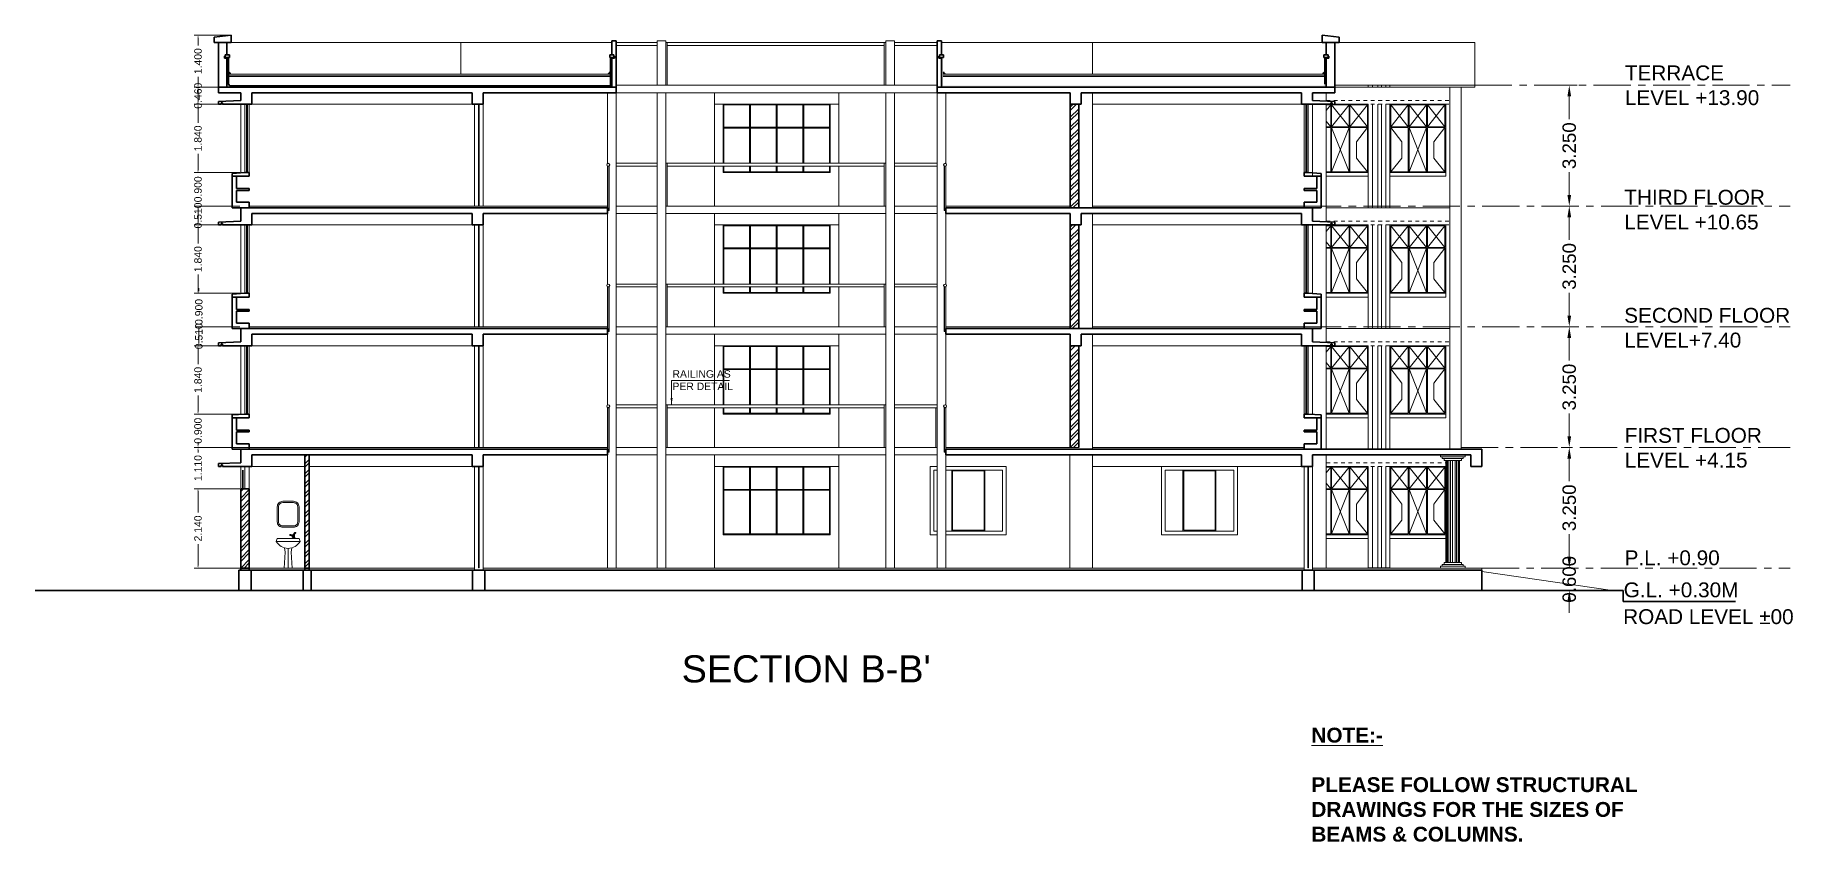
# Model space of a CAD drawing. Header units: millimetres. Extents: x 1898 to 3725, y 783 to 1532.
# Drawn here: x 2320.47 to 2367.81, y 912.78 to 934.5 of the extents above; entities that cross this region are included whole.
import ezdxf

# ---------------------------------------------------------------- set-up
doc = ezdxf.new("R2010")
doc.units = ezdxf.units.MM
for name, pattern in [('CENTER', [2, 1.25, -0.25, 0.25, -0.25]), ('DASHED', [0.75, 0.5, -0.25]), ('DASHED2', [0.375, 0.25, -0.125])]:
    doc.linetypes.add(name, pattern=pattern)
doc.layers.get('0').update_dxf_attribs({"lineweight": 20})
doc.layers.get('Defpoints').update_dxf_attribs({"lineweight": 15})
for name, color, linetype, lineweight in [('CLL LEV.', 15, 'Continuous', 18), ('DIM', 6, 'Continuous', 18), ('Door', 54, 'Continuous', 18), ('Dotted', 23, 'DASHED', 15), ('dpc', 24, 'Continuous', 30), ('ELEV.1', 7, 'Continuous', 20), ('ELEV.2', 250, 'Continuous', 20), ('ELEV.3', 252, 'Continuous', 20), ('ELEV.4', 251, 'Continuous', 18), ('ELEV.5', 250, 'Continuous', 15), ('Fixture', 44, 'Continuous', 13), ('flooring', 1, 'Continuous', 18), ('GRID', 134, 'CENTER', 18), ('Hatch', 43, 'Continuous', 13), ('PROJ.', 30, 'DASHED2', 15), ('Railing', 23, 'Continuous', 13), ('rcc', 5, 'Continuous', 30), ('TEXT', 7, 'Continuous', 15), ('Ventilator', 4, 'DASHED', 18), ('Wall', 7, 'Continuous', 30), ('wall l', 7, 'Continuous', 20), ('Window', 150, 'Continuous', 15), ('Window-Wall', 7, 'Continuous', 18)]:
    doc.layers.add(name, color=color, linetype=linetype, lineweight=lineweight)
doc.styles.add('ATTR', font='romans.shx', dxfattribs={"width": 0.8, "height": 0.7})
doc.styles.get("Standard").update_dxf_attribs({"font": 'arial.ttf', "height": 0.2})
doc.styles.add('Tabrej', font='arial.ttf')
doc.dimstyles.new('Current Dim style', dxfattribs={"dimscale": 0.3, "dimtxt": 0.2, "dimasz": 2, "dimexe": 0.18, "dimexo": 1, "dimgap": 0.09, "dimtad": 0, "dimzin": 0, "dimdsep": 46, "dimtxsty": 'Standard', "dimcen": 0.09, "dimclrd": 256, "dimclre": 256, "dimclrt": 7, "dimadec": 0, "dimazin": 0, "dimtfac": 1, "dimtofl": 0, "dimtmove": 2, "dimatfit": 3, "dimfxl": 0, "dimtolj": 1, "dimtzin": 0, "dimlwd": -1, "dimlwe": -1, "dimarcsym": 0})
doc.dimstyles.new('DIMEN', dxfattribs={"dimtxt": 0.3, "dimasz": 0.25, "dimexe": 0.18, "dimexo": 0.0625, "dimgap": 0.09, "dimtad": 0, "dimdec": 3, "dimzin": 0, "dimdsep": 46, "dimtxsty": 'Tabrej', "dimcen": 0, "dimclrd": 256, "dimclre": 256, "dimclrt": 7, "dimadec": 0, "dimazin": 0, "dimtfac": 1, "dimtdec": 3, "dimtofl": 0, "dimtmove": 0, "dimatfit": 1, "dimfxl": 0, "dimtolj": 1, "dimtzin": 0, "dimlwd": -1, "dimlwe": -1, "dimarcsym": 0})
doc.dimstyles.get("Standard").update_dxf_attribs({"dimtxt": 0.2, "dimasz": 0.07, "dimexe": 0.1, "dimexo": 0.02, "dimgap": 0.09, "dimtad": 0, "dimdec": 3, "dimzin": 0, "dimdsep": 46, "dimtxsty": 'Standard', "dimcen": 0.09, "dimclrd": 3, "dimclre": 3, "dimclrt": 7, "dimadec": 0, "dimazin": 0, "dimtfac": 1, "dimtdec": 3, "dimtofl": 0, "dimtmove": 0, "dimatfit": 3, "dimfxl": 0, "dimtolj": 1, "dimtzin": 0, "dimlwd": -1, "dimlwe": -1, "dimarcsym": 0})
pattern_1 = [(45, (2348.34818, 923.39933), (-0.134704, 0.134704), []), (45, (2348.43798, 923.39933), (-0.134704, 0.134704), [])]
pattern_2 = [(45, (2326.00818, 920.14933), (-0.134704, 0.134704), []), (45, (2326.09798, 920.14933), (-0.134704, 0.134704), [])]

msp = doc.modelspace()

# ---------------------------------------------------------------- texts
at = {"layer": 'TEXT', "linetype": 'Continuous', "ltscale": 0.9, "attachment_point": 1, "style": 'Tabrej'}
for s, width, insert, char_height in [('TERRACE \\PLEVEL +13.90', 4.723925, (2363.2895, 933.6839), 0.4), ('THIRD FLOOR \\PLEVEL +10.65', 6.854464, (2363.2733, 930.3354), 0.4), ('SECOND FLOOR \\PLEVEL+7.40', 7.064746, (2363.2712, 927.1569), 0.4), ('RAILING AS \\PPER DETAIL ', 7.724521, (2337.6376, 925.4781), 0.2), ('FIRST FLOOR \\PLEVEL +4.15', 6.877211, (2363.2846, 923.9244), 0.4), ('P.L. +0.90', 4.448638, (2363.2817, 920.6286), 0.4), ('G.L. +0.30M', 3.966251, (2363.2578, 919.7652), 0.4), ('ROAD LEVEL %%P00', 4.597601, (2363.2431, 919.0438), 0.4)]:
    msp.add_mtext_dynamic_manual_height_columns(s, width=width, gutter_width=24, heights=[0], dxfattribs=dict(at, insert=insert, char_height=char_height))
at = {"layer": 'TEXT', "insert": (2337.884, 917.8028), "char_height": 0.73, "attachment_point": 1}
msp.add_mtext_dynamic_manual_height_columns("SECTION B-B'", width=6.659393, gutter_width=12.5, heights=[0], dxfattribs=at)
at = {"layer": 'TEXT', "insert": (2354.8468, 915.8538), "char_height": 0.4, "attachment_point": 1, "style": 'Tabrej'}
msp.add_mtext_dynamic_manual_height_columns('{\\fArial|b1|i0|c0|p34;\\LNOTE:-\\P\\l\\PPLEASE FOLLOW STRUCTURAL \\PDRAWINGS FOR THE SIZES OF \\PBEAMS & COLUMNS.}', width=13.243653, gutter_width=24, heights=[0], dxfattribs=at)

# ---------------------------------------------------------------- blocks, each defined once
blk = doc.blocks.new('SNKPEDOF')
for p, q in [((-11, 30), (-12, 27)), ((-12, 27), (12, 27)), ((-11, 30), (11, 30)), ((-3, 16), (-3.7523, 20.5139)), ((0, 20), (0, 0)), ((3.7526, 20.5157), (3, 16)), ((11, 30), (12, 27)), ((-4, 0), (-3, 16)), ((-4, 0), (4, 0)), ((3, 16), (4, 0))]:
    blk.add_line(p, q)
blk.add_arc((0, 33.7857), 13.7857, 209.4871, 330.5129)
at = {"style": 'ATTR', "width": 0.8, "flags": 9}
blk.add_attdef('ESTCODE', (0, 0), '', height=0.7, dxfattribs=at)
blk = doc.blocks.new('LAVFCTWF')
for p, q in [((-2.25, 6), (-1.25, 6)), ((-2.25, 5.75), (-2.25, 6)), ((-1.25, 5.75), (-2.25, 5.75)), ((-2.25, 5.75), (-0.5, 4)), ((-1.25, 6), (-1.25, 5.75)), ((0.5, 4), (-1.25, 6)), ((-1.25, 5.75), (0.5, 4)), ((-0.75, 0.5), (-0.75, 3.5)), ((-0.75, 3), (0.75, 3)), ((-0.75, 1), (0.75, 1)), ((-0.5, 4), (0.5, 4)), ((-0.25, 2), (2.75, 4)), ((2.75, 3.5), (-0.25, 1.5)), ((-0.25, 1.5), (-0.25, 2)), ((0.75, 1.5), (-0.25, 1.5)), ((0.75, 3.5), (0.75, 2.6608)), ((2.9973, 2.9981), (0.75, 1.5)), ((0.75, 1.4951), (0.75, 0.5)), ((2.75, 3.5), (2.75, 4)), ((2.75, 4), (3.75, 4)), ((2.75, 3.5), (2.75, 3)), ((3.75, 3.5), (2.75, 3.5)), ((2.75, 3), (3.75, 3)), ((3.75, 4), (3.75, 3.5)), ((3.75, 3), (3.75, 3.5))]:
    blk.add_line(p, q)
blk.add_lwpolyline([(-1.5, 0), (-1.5, 0.5), (1.5, 0.5), (1.5, 0)], close=True)
for centre, start, end in [((-0.181, 3.528), 124.053, 182.8169), ((0.181, 3.528), 357.1831, 55.94696)]:
    blk.add_arc(centre, 0.5697, start, end)
at = {"style": 'ATTR', "width": 0.8, "flags": 9}
blk.add_attdef('ESTCODE', (0, 0), '', height=0.7, dxfattribs=at)
blk = doc.blocks.new('GLAZING 5')
at = {"layer": 'Window'}
for p, q in [((0.698, 1.8), (0.698, 1.2)), ((0.718, 1.8), (0.718, 1.2)), ((1.415, 1.8), (1.415, 1.2)), ((1.435, 1.8), (1.435, 1.2)), ((2.133, 1.8), (2.133, 1.2)), ((2.153, 1.8), (2.153, 1.2)), ((0, 1.2), (2.85, 1.2)), ((0, 1.18), (2.85, 1.18)), ((0.698, 1.18), (0.698, 0)), ((0.718, 1.18), (0.718, 0)), ((1.415, 1.18), (1.415, 0)), ((1.435, 1.18), (1.435, 0)), ((2.133, 1.18), (2.133, 0)), ((2.153, 1.18), (2.153, 0))]:
    blk.add_line(p, q, dxfattribs=at)
for points in [[(-0.02, 1.82), (2.87, 1.82), (2.87, -0.02), (-0.02, -0.02)], [(0, 1.8), (2.85, 1.8), (2.85, 0), (0, 0)]]:
    blk.add_lwpolyline(points, close=True, dxfattribs=at)
blk = doc.blocks.new('DRTY')
at = {"layer": 'ELEV.1', "color": 251, "ltscale": 0.05}
for p, q in [((-0.115, 3.7), (-0.115, 3.65)), ((0, 3.7), (0, 3.65)), ((0.355, 3.7), (0.355, 3.65)), ((0.47, 3.7), (0.47, 3.65)), ((-0.115, 3.19), (-0.115, 0.4)), ((0, 3.19), (0, 0.4)), ((0.355, 3.19), (0.355, 0.4)), ((0.47, 3.19), (0.47, 0.4)), ((-0.115, -0.06), (-0.115, -2.85)), ((0, -0.06), (0, -2.85)), ((0.355, -0.06), (0.355, -2.85)), ((0.47, -0.06), (0.47, -2.85)), ((-0.115, -3.31), (-0.115, -6.1)), ((0, -3.31), (0, -6.1)), ((0.355, -3.31), (0.355, -6.1)), ((0.47, -3.31), (0.47, -6.1)), ((-0.115, -6.56), (-0.115, -9.29)), ((0, -6.56), (0, -9.29)), ((0.355, -6.56), (0.355, -9.29)), ((0.47, -6.56), (0.47, -9.29)), ((-0.115, -9.29), (-0.115, -9.29)), ((-0.115, -9.29), (0.47, -9.29))]:
    blk.add_line(p, q, dxfattribs=at)
at = {"layer": 'Fixture', "ltscale": 0.05}
for p, q in [((0.113, 3.7), (0.113, 3.65)), ((0.213, 3.7), (0.213, 3.65)), ((0.113, 3.19), (0.113, 0.4)), ((0.213, 3.19), (0.213, 0.4)), ((0.113, -0.06), (0.113, -2.85)), ((0.213, -0.06), (0.213, -2.85)), ((0.113, -3.31), (0.113, -6.1)), ((0.213, -3.31), (0.213, -6.1)), ((0.113, -6.56), (0.113, -9.29)), ((0.213, -6.56), (0.213, -9.29)), ((0.113, -9.29), (0.213, -9.29))]:
    blk.add_line(p, q, dxfattribs=at)
blk = doc.blocks.new('WIN')
at = {"layer": 'CLL LEV.'}
for p, q in [((0, 0), (0, -0.1)), ((1.5, 0), (1.5, -0.1)), ((0, -0.1), (1.5, -0.1))]:
    blk.add_line(p, q, dxfattribs=at)
at = {"layer": 'Dotted', "ltscale": 130}
for p, q in [((0.02, 1.82), (0.493, 1.235)), ((0.02, 1.235), (0.493, 1.82)), ((0.513, 1.82), (0.987, 1.235)), ((0.513, 1.235), (0.987, 1.82)), ((1.007, 1.82), (1.48, 1.235)), ((1.007, 1.235), (1.48, 1.82)), ((0.32, 0.827), (0.02, 1.215)), ((0.513, 1.215), (0.987, 0.02)), ((0.513, 0.02), (0.987, 1.215)), ((1.18, 0.827), (1.48, 1.215)), ((0.32, 0.827), (0.32, 0.389)), ((1.18, 0.827), (1.18, 0.389)), ((0.32, 0.389), (0.02, 0.02)), ((1.18, 0.389), (1.48, 0.02))]:
    blk.add_line(p, q, dxfattribs=at)
at = {"layer": 'Window'}
for p, q in [((0, 1.84), (0, 0)), ((0, 1.84), (1.5, 1.84)), ((0.02, 1.82), (0.02, 1.235)), ((0.02, 1.82), (1.48, 1.82)), ((0.493, 1.82), (0.493, 1.235)), ((0.513, 1.82), (0.513, 1.235)), ((0.987, 1.82), (0.987, 1.235)), ((1.007, 1.82), (1.007, 1.235)), ((1.48, 1.82), (1.48, 1.235)), ((1.5, 1.84), (1.5, 0)), ((0.02, 1.235), (0.493, 1.235)), ((0.02, 1.215), (0.493, 1.215)), ((0.02, 1.215), (0.02, 0.02)), ((0.493, 1.215), (0.493, 0.02)), ((0.513, 1.235), (0.987, 1.235)), ((0.513, 1.215), (0.987, 1.215)), ((0.513, 1.215), (0.513, 0.02)), ((0.987, 1.215), (0.987, 0.02)), ((1.007, 1.235), (1.48, 1.235)), ((1.007, 1.215), (1.48, 1.215)), ((1.007, 1.215), (1.007, 0.02)), ((1.48, 1.215), (1.48, 0.02)), ((0, 0), (1.5, 0)), ((0.02, 0.02), (0.493, 0.02)), ((0.513, 0.02), (0.987, 0.02)), ((1.007, 0.02), (1.48, 0.02))]:
    blk.add_line(p, q, dxfattribs=at)
blk = doc.blocks.new('half win')
at = {"layer": 'CLL LEV.'}
for p in [(-1.13, 0), (0, 0.1)]:
    blk.add_line(p, (0, 0), dxfattribs=at)
at = {"layer": 'Dotted', "ltscale": 130}
for p, q in [((-1.13, 1.768), (-1.007, 1.92)), ((-0.987, 1.92), (-0.513, 1.335)), ((-0.987, 1.335), (-0.513, 1.92)), ((-0.493, 1.92), (-0.02, 1.335)), ((-0.493, 1.335), (-0.02, 1.92)), ((-1.13, 1.487), (-1.007, 1.335)), ((-0.987, 1.315), (-0.513, 0.12)), ((-0.987, 0.12), (-0.513, 1.315)), ((-0.32, 0.927), (-0.02, 1.315)), ((-0.32, 0.927), (-0.32, 0.489)), ((-0.32, 0.489), (-0.02, 0.12))]:
    blk.add_line(p, q, dxfattribs=at)
at = {"layer": 'Window'}
for p, q in [((-1.13, 1.94), (0, 1.94)), ((-1.13, 1.92), (-0.02, 1.92)), ((-1.007, 1.92), (-1.007, 1.335)), ((-0.987, 1.92), (-0.987, 1.335)), ((-0.513, 1.92), (-0.513, 1.335)), ((-0.493, 1.92), (-0.493, 1.335)), ((-0.02, 1.92), (-0.02, 1.335)), ((0, 1.94), (0, 0.1)), ((-1.13, 1.335), (-1.007, 1.335)), ((-1.13, 1.315), (-1.007, 1.315)), ((-1.007, 1.315), (-1.007, 0.12)), ((-0.987, 1.335), (-0.513, 1.335)), ((-0.987, 1.315), (-0.513, 1.315)), ((-0.987, 1.315), (-0.987, 0.12)), ((-0.513, 1.315), (-0.513, 0.12)), ((-0.493, 1.335), (-0.02, 1.335)), ((-0.493, 1.315), (-0.02, 1.315)), ((-0.493, 1.315), (-0.493, 0.12)), ((-0.02, 1.315), (-0.02, 0.12)), ((-1.13, 0.12), (-1.007, 0.12)), ((-1.13, 0.1), (0, 0.1)), ((-0.987, 0.12), (-0.513, 0.12)), ((-0.493, 0.12), (-0.02, 0.12))]:
    blk.add_line(p, q, dxfattribs=at)
blk = doc.blocks.new('*D185')
at = {"layer": 'Defpoints', "color": 0, "lineweight": 15, "transparency": 16777216}
for p in [(2324.858, 922.289), (2326.008, 922.289), (2326.008, 920.149)]:
    blk.add_point(p, dxfattribs=at)
at = {"layer": 'DIM', "color": 3, "transparency": 16777216}
for p, q in [((2325.988, 922.289), (2324.758, 922.289)), ((2324.858, 922.219), (2324.858, 921.648)), ((2324.858, 920.219), (2324.858, 920.791)), ((2325.988, 920.149), (2324.758, 920.149))]:
    blk.add_line(p, q, dxfattribs=at)
at = {"layer": 'DIM', "color": 3, "lineweight": 15, "transparency": 16777216}
for points in [[(2324.846, 922.219), (2324.87, 922.219), (2324.858, 922.289)], [(2324.846, 920.219), (2324.87, 920.219), (2324.858, 920.149)]]:
    blk.add_solid(points, dxfattribs=at)
at = {"layer": 'DIM', "color": 7, "transparency": 16777216, "insert": (2324.858, 921.219), "char_height": 0.2, "attachment_point": 5, "rotation": 90}
blk.add_mtext('\\A1;2.140', dxfattribs=at)
blk = doc.blocks.new('*D186')
at = {"layer": 'Defpoints', "color": 0, "lineweight": 15, "transparency": 16777216}
for p in [(2324.858, 923.399), (2326.238, 923.399), (2326.008, 922.289)]:
    blk.add_point(p, dxfattribs=at)
at = {"layer": 'DIM', "color": 3, "transparency": 16777216}
for p, q in [((2326.218, 923.399), (2324.758, 923.399)), ((2324.858, 923.469), (2324.858, 923.539)), ((2325.988, 922.289), (2324.758, 922.289)), ((2324.858, 922.219), (2324.858, 922.149))]:
    blk.add_line(p, q, dxfattribs=at)
at = {"layer": 'DIM', "color": 3, "lineweight": 15, "transparency": 16777216}
for points in [[(2324.846, 923.469), (2324.87, 923.469), (2324.858, 923.399)], [(2324.846, 922.219), (2324.87, 922.219), (2324.858, 922.289)]]:
    blk.add_solid(points, dxfattribs=at)
at = {"layer": 'DIM', "color": 7, "transparency": 16777216, "insert": (2324.858, 922.844), "char_height": 0.2, "attachment_point": 5, "rotation": 90}
blk.add_mtext('\\A1;1.110', dxfattribs=at)
blk = doc.blocks.new('*D187')
at = {"layer": 'Defpoints', "color": 0, "lineweight": 15, "transparency": 16777216}
for p in [(2324.858, 924.299), (2326.008, 924.299), (2326.238, 923.399)]:
    blk.add_point(p, dxfattribs=at)
at = {"layer": 'DIM', "color": 3, "transparency": 16777216}
for p, q in [((2325.988, 924.299), (2324.758, 924.299)), ((2324.858, 924.369), (2324.858, 924.439)), ((2326.218, 923.399), (2324.758, 923.399)), ((2324.858, 923.329), (2324.858, 923.259))]:
    blk.add_line(p, q, dxfattribs=at)
at = {"layer": 'DIM', "color": 3, "lineweight": 15, "transparency": 16777216}
for points in [[(2324.846, 924.369), (2324.87, 924.369), (2324.858, 924.299)], [(2324.846, 923.329), (2324.87, 923.329), (2324.858, 923.399)]]:
    blk.add_solid(points, dxfattribs=at)
at = {"layer": 'DIM', "color": 7, "transparency": 16777216, "insert": (2324.858, 923.849), "char_height": 0.2, "attachment_point": 5, "rotation": 90}
blk.add_mtext('\\A1;0.900', dxfattribs=at)
blk = doc.blocks.new('*D188')
at = {"layer": 'Defpoints', "color": 0, "lineweight": 15, "transparency": 16777216}
for p in [(2324.858, 926.139), (2326.008, 926.139), (2326.008, 924.299)]:
    blk.add_point(p, dxfattribs=at)
at = {"layer": 'DIM', "color": 3, "transparency": 16777216}
for p, q in [((2325.988, 926.139), (2324.758, 926.139)), ((2324.858, 926.069), (2324.858, 925.637)), ((2324.858, 924.369), (2324.858, 924.802)), ((2325.988, 924.299), (2324.758, 924.299))]:
    blk.add_line(p, q, dxfattribs=at)
at = {"layer": 'DIM', "color": 3, "lineweight": 15, "transparency": 16777216}
for points in [[(2324.846, 926.069), (2324.87, 926.069), (2324.858, 926.139)], [(2324.846, 924.369), (2324.87, 924.369), (2324.858, 924.299)]]:
    blk.add_solid(points, dxfattribs=at)
at = {"layer": 'DIM', "color": 7, "transparency": 16777216, "insert": (2324.858, 925.219), "char_height": 0.2, "attachment_point": 5, "rotation": 90}
blk.add_mtext('\\A1;1.840', dxfattribs=at)
blk = doc.blocks.new('*D189')
at = {"layer": 'Defpoints', "color": 0, "lineweight": 15, "transparency": 16777216}
for p in [(2324.881, 926.649), (2326.008, 926.649), (2326.008, 926.139)]:
    blk.add_point(p, dxfattribs=at)
at = {"layer": 'DIM', "color": 3, "transparency": 16777216}
for p, q in [((2325.988, 926.649), (2324.781, 926.649)), ((2324.881, 926.209), (2324.881, 926.579)), ((2325.988, 926.139), (2324.781, 926.139))]:
    blk.add_line(p, q, dxfattribs=at)
at = {"layer": 'DIM', "color": 3, "lineweight": 15, "transparency": 16777216}
for points in [[(2324.869, 926.579), (2324.892, 926.579), (2324.881, 926.649)], [(2324.869, 926.209), (2324.892, 926.209), (2324.881, 926.139)]]:
    blk.add_solid(points, dxfattribs=at)
at = {"layer": 'DIM', "color": 7, "transparency": 16777216, "insert": (2324.881, 926.394), "char_height": 0.2, "attachment_point": 5, "rotation": 90}
blk.add_mtext('\\A1;0.510', dxfattribs=at)
blk = doc.blocks.new('*D190')
at = {"layer": 'Defpoints', "color": 0, "lineweight": 15, "transparency": 16777216}
for p in [(2324.881, 927.549), (2326.008, 927.549), (2326.008, 926.649)]:
    blk.add_point(p, dxfattribs=at)
at = {"layer": 'DIM', "color": 3, "transparency": 16777216}
for p, q in [((2325.988, 927.549), (2324.781, 927.549)), ((2324.881, 927.619), (2324.881, 927.689)), ((2325.988, 926.649), (2324.781, 926.649)), ((2324.881, 926.579), (2324.881, 926.509))]:
    blk.add_line(p, q, dxfattribs=at)
at = {"layer": 'DIM', "color": 3, "lineweight": 15, "transparency": 16777216}
for points in [[(2324.869, 927.619), (2324.892, 927.619), (2324.881, 927.549)], [(2324.869, 926.579), (2324.892, 926.579), (2324.881, 926.649)]]:
    blk.add_solid(points, dxfattribs=at)
at = {"layer": 'DIM', "color": 7, "transparency": 16777216, "insert": (2324.881, 927.048), "char_height": 0.2, "attachment_point": 5, "rotation": 90}
blk.add_mtext('\\A1;0.900', dxfattribs=at)
blk = doc.blocks.new('*D191')
at = {"layer": 'Defpoints', "color": 0, "lineweight": 15, "transparency": 16777216}
for p in [(2324.858, 929.389), (2326.008, 929.389), (2326.008, 927.549)]:
    blk.add_point(p, dxfattribs=at)
at = {"layer": 'DIM', "color": 3, "transparency": 16777216}
for p, q in [((2325.988, 929.389), (2324.758, 929.389)), ((2324.858, 929.319), (2324.858, 928.887)), ((2324.858, 927.619), (2324.858, 928.052)), ((2325.988, 927.549), (2324.758, 927.549))]:
    blk.add_line(p, q, dxfattribs=at)
at = {"layer": 'DIM', "color": 3, "lineweight": 15, "transparency": 16777216}
for points in [[(2324.846, 929.319), (2324.87, 929.319), (2324.858, 929.389)], [(2324.846, 927.619), (2324.87, 927.619), (2324.858, 927.549)]]:
    blk.add_solid(points, dxfattribs=at)
at = {"layer": 'DIM', "color": 7, "transparency": 16777216, "insert": (2324.858, 928.469), "char_height": 0.2, "attachment_point": 5, "rotation": 90}
blk.add_mtext('\\A1;1.840', dxfattribs=at)
blk = doc.blocks.new('*D192')
at = {"layer": 'Defpoints', "color": 0, "lineweight": 15, "transparency": 16777216}
for p in [(2324.858, 929.899), (2326.008, 929.899), (2326.008, 929.389)]:
    blk.add_point(p, dxfattribs=at)
at = {"layer": 'DIM', "color": 3, "transparency": 16777216}
for p, q in [((2325.988, 929.899), (2324.758, 929.899)), ((2324.858, 929.459), (2324.858, 929.829)), ((2325.988, 929.389), (2324.758, 929.389))]:
    blk.add_line(p, q, dxfattribs=at)
at = {"layer": 'DIM', "color": 3, "lineweight": 15, "transparency": 16777216}
for points in [[(2324.846, 929.829), (2324.87, 929.829), (2324.858, 929.899)], [(2324.846, 929.459), (2324.87, 929.459), (2324.858, 929.389)]]:
    blk.add_solid(points, dxfattribs=at)
at = {"layer": 'DIM', "color": 7, "transparency": 16777216, "insert": (2324.858, 929.644), "char_height": 0.2, "attachment_point": 5, "rotation": 90}
blk.add_mtext('\\A1;0.510', dxfattribs=at)
blk = doc.blocks.new('*D193')
at = {"layer": 'Defpoints', "color": 0, "lineweight": 15, "transparency": 16777216}
for p in [(2324.858, 930.799), (2326.008, 930.799), (2326.008, 929.899)]:
    blk.add_point(p, dxfattribs=at)
at = {"layer": 'DIM', "color": 3, "transparency": 16777216}
for p, q in [((2325.988, 930.799), (2324.758, 930.799)), ((2324.858, 930.869), (2324.858, 930.939)), ((2325.988, 929.899), (2324.758, 929.899)), ((2324.858, 929.829), (2324.858, 929.759))]:
    blk.add_line(p, q, dxfattribs=at)
at = {"layer": 'DIM', "color": 3, "lineweight": 15, "transparency": 16777216}
for points in [[(2324.846, 930.869), (2324.87, 930.869), (2324.858, 930.799)], [(2324.846, 929.829), (2324.87, 929.829), (2324.858, 929.899)]]:
    blk.add_solid(points, dxfattribs=at)
at = {"layer": 'DIM', "color": 7, "transparency": 16777216, "insert": (2324.858, 930.349), "char_height": 0.2, "attachment_point": 5, "rotation": 90}
blk.add_mtext('\\A1;0.900', dxfattribs=at)
blk = doc.blocks.new('*D194')
at = {"layer": 'Defpoints', "color": 0, "lineweight": 15, "transparency": 16777216}
for p in [(2324.858, 932.639), (2326.008, 932.639), (2326.008, 930.799)]:
    blk.add_point(p, dxfattribs=at)
at = {"layer": 'DIM', "color": 3, "transparency": 16777216}
for p, q in [((2325.988, 932.639), (2324.758, 932.639)), ((2324.858, 932.569), (2324.858, 932.137)), ((2324.858, 930.869), (2324.858, 931.302)), ((2325.988, 930.799), (2324.758, 930.799))]:
    blk.add_line(p, q, dxfattribs=at)
at = {"layer": 'DIM', "color": 3, "lineweight": 15, "transparency": 16777216}
for points in [[(2324.846, 932.569), (2324.87, 932.569), (2324.858, 932.639)], [(2324.846, 930.869), (2324.87, 930.869), (2324.858, 930.799)]]:
    blk.add_solid(points, dxfattribs=at)
at = {"layer": 'DIM', "color": 7, "transparency": 16777216, "insert": (2324.858, 931.719), "char_height": 0.2, "attachment_point": 5, "rotation": 90}
blk.add_mtext('\\A1;1.840', dxfattribs=at)
blk = doc.blocks.new('*D195')
at = {"layer": 'Defpoints', "color": 0, "lineweight": 15, "transparency": 16777216}
for p in [(2324.858, 933.099), (2325.408, 933.099), (2326.008, 932.639)]:
    blk.add_point(p, dxfattribs=at)
at = {"layer": 'DIM', "color": 3, "transparency": 16777216}
for p, q in [((2325.388, 933.099), (2324.758, 933.099)), ((2324.858, 932.709), (2324.858, 933.029)), ((2325.988, 932.639), (2324.758, 932.639))]:
    blk.add_line(p, q, dxfattribs=at)
at = {"layer": 'DIM', "color": 3, "lineweight": 15, "transparency": 16777216}
for points in [[(2324.846, 933.029), (2324.87, 933.029), (2324.858, 933.099)], [(2324.846, 932.709), (2324.87, 932.709), (2324.858, 932.639)]]:
    blk.add_solid(points, dxfattribs=at)
at = {"layer": 'DIM', "color": 7, "transparency": 16777216, "insert": (2324.858, 932.869), "char_height": 0.2, "attachment_point": 5, "rotation": 90}
blk.add_mtext('\\A1;0.460', dxfattribs=at)
blk = doc.blocks.new('*D196')
at = {"layer": 'Defpoints', "color": 0, "lineweight": 15, "transparency": 16777216}
for p in [(2324.858, 934.499), (2325.753, 934.499), (2325.178, 933.099)]:
    blk.add_point(p, dxfattribs=at)
at = {"layer": 'DIM', "color": 3, "transparency": 16777216}
for p, q in [((2325.733, 934.499), (2324.758, 934.499)), ((2324.858, 934.429), (2324.858, 934.217)), ((2324.858, 933.169), (2324.858, 933.382)), ((2325.158, 933.099), (2324.758, 933.099))]:
    blk.add_line(p, q, dxfattribs=at)
at = {"layer": 'DIM', "color": 3, "lineweight": 15, "transparency": 16777216}
for points in [[(2324.846, 934.429), (2324.87, 934.429), (2324.858, 934.499)], [(2324.846, 933.169), (2324.87, 933.169), (2324.858, 933.099)]]:
    blk.add_solid(points, dxfattribs=at)
at = {"layer": 'DIM', "color": 7, "transparency": 16777216, "insert": (2324.858, 933.799), "char_height": 0.2, "attachment_point": 5, "rotation": 90}
blk.add_mtext('\\A1;1.400', dxfattribs=at)
blk = doc.blocks.new('*D445')
at = {"layer": 'Defpoints', "color": 0, "lineweight": 15, "transparency": 16777216}
for p in [(2361.67, 920.149), (2361.792, 920.149), (2361.67, 919.549)]:
    blk.add_point(p, dxfattribs=at)
at = {"layer": 'DIM', "transparency": 16777216}
for p, q in [((2361.792, 920.449), (2361.792, 920.749)), ((2361.745, 920.149), (2362.008, 920.149)), ((2361.745, 919.549), (2362.008, 919.549)), ((2361.792, 919.249), (2361.792, 918.949))]:
    blk.add_line(p, q, dxfattribs=at)
at = {"layer": 'DIM', "lineweight": 15, "transparency": 16777216}
for points in [[(2361.742, 920.449), (2361.842, 920.449), (2361.792, 920.149)], [(2361.742, 919.249), (2361.842, 919.249), (2361.792, 919.549)]]:
    blk.add_solid(points, dxfattribs=at)
at = {"layer": 'DIM', "color": 7, "transparency": 16777216, "insert": (2361.792, 919.849), "char_height": 0.36, "attachment_point": 5, "rotation": 90, "style": 'Tabrej'}
blk.add_mtext('\\A1;0.600', dxfattribs=at)
blk = doc.blocks.new('*D446')
at = {"layer": 'Defpoints', "color": 0, "lineweight": 15, "transparency": 16777216}
for p in [(2361.792, 923.399), (2361.792, 923.399), (2361.67, 920.149)]:
    blk.add_point(p, dxfattribs=at)
at = {"layer": 'DIM', "transparency": 16777216}
for p, q in [((2361.717, 923.399), (2361.576, 923.399)), ((2361.792, 923.099), (2361.792, 922.489)), ((2361.792, 920.449), (2361.792, 921.06)), ((2361.745, 920.149), (2362.008, 920.149))]:
    blk.add_line(p, q, dxfattribs=at)
at = {"layer": 'DIM', "lineweight": 15, "transparency": 16777216}
for points in [[(2361.742, 923.099), (2361.842, 923.099), (2361.792, 923.399)], [(2361.742, 920.449), (2361.842, 920.449), (2361.792, 920.149)]]:
    blk.add_solid(points, dxfattribs=at)
at = {"layer": 'DIM', "color": 7, "transparency": 16777216, "insert": (2361.792, 921.774), "char_height": 0.36, "attachment_point": 5, "rotation": 90, "style": 'Tabrej'}
blk.add_mtext('\\A1;3.250', dxfattribs=at)
blk = doc.blocks.new('*D447')
at = {"layer": 'Defpoints', "color": 0, "lineweight": 15, "transparency": 16777216}
for p in [(2361.757, 926.649), (2361.792, 926.649), (2361.792, 923.399)]:
    blk.add_point(p, dxfattribs=at)
at = {"layer": 'DIM', "transparency": 16777216}
for p, q in [((2361.832, 926.649), (2362.008, 926.649)), ((2361.792, 926.349), (2361.792, 925.739)), ((2361.792, 923.699), (2361.792, 924.31)), ((2361.717, 923.399), (2361.576, 923.399))]:
    blk.add_line(p, q, dxfattribs=at)
at = {"layer": 'DIM', "lineweight": 15, "transparency": 16777216}
for points in [[(2361.742, 926.349), (2361.842, 926.349), (2361.792, 926.649)], [(2361.742, 923.699), (2361.842, 923.699), (2361.792, 923.399)]]:
    blk.add_solid(points, dxfattribs=at)
at = {"layer": 'DIM', "color": 7, "transparency": 16777216, "insert": (2361.792, 925.024), "char_height": 0.36, "attachment_point": 5, "rotation": 90, "style": 'Tabrej'}
blk.add_mtext('\\A1;3.250', dxfattribs=at)
blk = doc.blocks.new('*D448')
at = {"layer": 'Defpoints', "color": 0, "lineweight": 15, "transparency": 16777216}
for p in [(2361.792, 929.899), (2361.792, 929.899), (2361.757, 926.649)]:
    blk.add_point(p, dxfattribs=at)
at = {"layer": 'DIM', "transparency": 16777216}
for p, q in [((2361.717, 929.899), (2361.576, 929.899)), ((2361.792, 929.599), (2361.792, 928.989)), ((2361.792, 926.949), (2361.792, 927.56)), ((2361.832, 926.649), (2362.008, 926.649))]:
    blk.add_line(p, q, dxfattribs=at)
at = {"layer": 'DIM', "lineweight": 15, "transparency": 16777216}
for points in [[(2361.742, 929.599), (2361.842, 929.599), (2361.792, 929.899)], [(2361.742, 926.949), (2361.842, 926.949), (2361.792, 926.649)]]:
    blk.add_solid(points, dxfattribs=at)
at = {"layer": 'DIM', "color": 7, "transparency": 16777216, "insert": (2361.792, 928.274), "char_height": 0.36, "attachment_point": 5, "rotation": 90, "style": 'Tabrej'}
blk.add_mtext('\\A1;3.250', dxfattribs=at)
blk = doc.blocks.new('*D449')
at = {"layer": 'Defpoints', "color": 0, "lineweight": 15, "transparency": 16777216}
for p in [(2361.757, 933.149), (2361.792, 933.149), (2361.792, 929.899)]:
    blk.add_point(p, dxfattribs=at)
at = {"layer": 'DIM', "transparency": 16777216}
for p, q in [((2361.832, 933.149), (2362.008, 933.149)), ((2361.792, 932.849), (2361.792, 932.239)), ((2361.792, 930.199), (2361.792, 930.81)), ((2361.717, 929.899), (2361.576, 929.899))]:
    blk.add_line(p, q, dxfattribs=at)
at = {"layer": 'DIM', "lineweight": 15, "transparency": 16777216}
for points in [[(2361.742, 932.849), (2361.842, 932.849), (2361.792, 933.149)], [(2361.742, 930.199), (2361.842, 930.199), (2361.792, 929.899)]]:
    blk.add_solid(points, dxfattribs=at)
at = {"layer": 'DIM', "color": 7, "transparency": 16777216, "insert": (2361.792, 931.524), "char_height": 0.36, "attachment_point": 5, "rotation": 90, "style": 'Tabrej'}
blk.add_mtext('\\A1;3.250', dxfattribs=at)

# ---------------------------------------------------------------- dimensions: what is measured, and where the dimension line sits
at = {"layer": 'DIM'}
for base, p1, p2, picture, middle in [((2324.8581, 934.4993), (2325.1782, 933.0993), (2325.7532, 934.4993), '*D196', (2324.8581, 933.7993)), ((2324.8581, 932.6393), (2326.0082, 930.7993), (2326.0082, 932.6393), '*D194', (2324.8581, 931.7193)), ((2324.8581, 930.7993), (2326.0082, 929.8993), (2326.0082, 930.7993), '*D193', (2324.8581, 930.3493)), ((2324.8581, 929.3893), (2326.0082, 927.5493), (2326.0082, 929.3893), '*D191', (2324.8581, 928.4693)), ((2324.8581, 926.1393), (2326.0082, 924.2993), (2326.0082, 926.1393), '*D188', (2324.8581, 925.2193)), ((2324.8581, 924.2993), (2326.2382, 923.3993), (2326.0082, 924.2993), '*D187', (2324.8581, 923.8493)), ((2324.8581, 923.3993), (2326.0082, 922.2893), (2326.2382, 923.3993), '*D186', (2324.8581, 922.8443)), ((2324.8581, 922.2893), (2326.0082, 920.1493), (2326.0082, 922.2893), '*D185', (2324.8581, 921.2193))]:
    dim = msp.add_linear_dim(base=base, p1=p1, p2=p2, angle=90, dimstyle='Standard', dxfattribs=at)
    dim.commit()
    dim.dimension.update_dxf_attribs({"geometry": picture, "text_midpoint": middle})
for base, p1, p2, picture, middle in [((2324.8581, 933.0993), (2326.0082, 932.6393), (2325.4082, 933.0993), '*D195', (2324.8581, 932.8693)), ((2324.8581, 929.8993), (2326.0082, 929.3893), (2326.0082, 929.8993), '*D192', (2324.8581, 929.6443)), ((2324.8807, 927.5493), (2326.0082, 926.6493), (2326.0082, 927.5493), '*D190', (2324.8807, 927.0478)), ((2324.8807, 926.6493), (2326.0082, 926.1393), (2326.0082, 926.6493), '*D189', (2324.8807, 926.3943))]:
    dim = msp.add_linear_dim(base=base, p1=p1, p2=p2, angle=90, dimstyle='Standard', dxfattribs=at)
    dim.commit()
    dim.dimension.update_dxf_attribs({"geometry": picture, "text_midpoint": middle, "dimtype": 160})
for base, p1, p2, picture, middle in [((2361.7918, 933.1493), (2361.7918, 929.8993), (2361.7574, 933.1493), '*D449', (2361.7918, 931.5243)), ((2361.7918, 929.8993), (2361.7574, 926.6493), (2361.7918, 929.8993), '*D448', (2361.7918, 928.2743)), ((2361.7918, 926.6493), (2361.7918, 923.3993), (2361.7574, 926.6493), '*D447', (2361.7918, 925.0243)), ((2361.7918, 923.3993), (2361.67, 920.1493), (2361.7918, 923.3993), '*D446', (2361.7918, 921.7743))]:
    dim = msp.add_linear_dim(base=base, p1=p1, p2=p2, angle=90, dimstyle='DIMEN', override={"dimscale": 1.2}, dxfattribs=at)
    dim.commit()
    dim.dimension.update_dxf_attribs({"geometry": picture, "text_midpoint": middle})
dim = msp.add_linear_dim(base=(2361.7918, 920.1493), p1=(2361.67, 919.5493), p2=(2361.67, 920.1493), angle=90, dimstyle='DIMEN', override={"dimscale": 1.2}, dxfattribs=at)
dim.commit()
dim.dimension.update_dxf_attribs({"geometry": '*D445', "text_midpoint": (2361.7918, 919.8493), "dimtype": 160})

# ---------------------------------------------------------------- hatches: boundary and pattern name
at = {"layer": 'dpc'}
for points in [[(2336.0034, 933.0993), (2336.0034, 933.1393), (2335.9634, 933.1393), (2335.9634, 933.8993), (2336.0609, 933.8993), (2336.0609, 933.9368), (2336.0759, 933.9368), (2336.0759, 933.8843), (2336.0034, 933.8843), (2336.0034, 933.1393), (2325.7182, 933.1393), (2325.6782, 933.1793), (2325.6782, 933.8993), (2325.5882, 933.8993), (2325.5882, 933.9368), (2325.5732, 933.9368), (2325.5732, 933.8843), (2325.5882, 933.8843), (2325.6382, 933.8843), (2325.6382, 933.0993)], [(2344.8837, 933.0993), (2344.8837, 933.1407), (2344.8837, 933.1397), (2344.8837, 933.1393), (2344.9037, 933.1393), (2344.9237, 933.1393), (2344.9237, 933.1936), (2344.9237, 933.8993), (2344.8262, 933.8993), (2344.8262, 933.9368), (2344.8112, 933.9368), (2344.8112, 933.8843), (2344.8837, 933.8843), (2344.8837, 933.1393), (2355.1682, 933.1393), (2355.2082, 933.1793), (2355.2082, 933.8993), (2355.2982, 933.8993), (2355.2982, 933.9368), (2355.3132, 933.9368), (2355.3132, 933.8843), (2355.2982, 933.8843), (2355.2482, 933.8843), (2355.2482, 933.0993)], [(2325.6782, 933.4993), (2325.6782, 933.4493), (2325.7282, 933.4493, 0.4142136)], [(2335.9634, 933.4993), (2335.9634, 933.4493), (2335.9134, 933.4493, -0.4142136)], [(2344.9239, 933.4993), (2344.9239, 933.4493), (2344.9739, 933.4493, 0.4142136)], [(2355.2082, 933.4993), (2355.2082, 933.4493), (2355.1582, 933.4493, -0.4142136)]]:
    msp.add_hatch(color=256, dxfattribs=at).paths.add_polyline_path(points)
at = {"layer": 'Hatch'}
h = msp.add_hatch(dxfattribs=at)
h.set_pattern_fill('ANSI32', color=256, scale=0.02, style=0)
h.set_pattern_definition(pattern_1)
h.paths.add_polyline_path([(2348.5782, 932.6393), (2348.3482, 932.6393), (2348.3482, 929.8493), (2348.5782, 929.8493)])
h = msp.add_hatch(dxfattribs=at)
h.set_pattern_fill('ANSI32', color=256, scale=0.02, style=0)
h.set_pattern_definition(pattern_1)
h.paths.add_polyline_path([(2348.5782, 929.3893), (2348.3482, 929.3893), (2348.3482, 926.5993), (2348.5782, 926.5993)])
h = msp.add_hatch(dxfattribs=at)
h.set_pattern_fill('ANSI32', color=256, scale=0.02, style=0)
h.set_pattern_definition(pattern_1)
h.paths.add_polyline_path([(2348.5782, 926.1393), (2348.3482, 926.1393), (2348.3482, 923.3993), (2348.5782, 923.3993)])
h = msp.add_hatch(dxfattribs=at)
h.set_pattern_fill('ANSI32', color=256, scale=0.02, style=0)
h.set_pattern_definition(pattern_2)
h.paths.add_polyline_path([(2327.8532, 923.1993), (2327.7382, 923.1993), (2327.7382, 920.1493), (2327.8532, 920.1493)])
h = msp.add_hatch(dxfattribs=at)
h.set_pattern_fill('ANSI32', color=256, scale=0.02, style=0)
h.set_pattern_definition(pattern_2)
h.paths.add_polyline_path([(2326.2382, 922.2893), (2326.0082, 922.2893), (2326.0082, 920.1493), (2326.2382, 920.1493)])

# ---------------------------------------------------------------- linework, layer by layer
at = {"layer": 'CLL LEV.'}
msp.add_line((2354.8782, 930.7993), (2354.8782, 930.6993), dxfattribs=at)
at = {"layer": 'Door'}
for p, q in [((2332.4082, 929.9093), (2332.4082, 932.6393)), ((2332.4282, 929.9093), (2332.4282, 932.6393)), ((2332.4082, 929.9093), (2332.4282, 929.9093)), ((2332.4082, 926.6593), (2332.4082, 929.3893)), ((2332.4282, 926.6593), (2332.4282, 929.3893)), ((2332.4082, 926.6593), (2332.4282, 926.6593)), ((2332.4082, 923.4093), (2332.4082, 926.1393)), ((2332.4282, 923.4093), (2332.4282, 926.1393)), ((2332.4082, 923.4093), (2332.4282, 923.4093)), ((2332.4082, 920.1593), (2332.4082, 922.8893)), ((2332.4282, 920.1593), (2332.4282, 922.8893)), ((2354.7482, 920.1593), (2354.7482, 922.8893)), ((2354.7682, 920.1593), (2354.7682, 922.8893)), ((2332.4082, 920.1593), (2332.4282, 920.1593)), ((2354.7482, 920.1593), (2354.7682, 920.1593))]:
    msp.add_line(p, q, dxfattribs=at)
at = {"layer": 'dpc'}
for p, q in [((2325.6782, 933.1793), (2325.6782, 933.8993)), ((2335.9634, 933.1393), (2335.9634, 933.8993)), ((2355.2082, 933.1793), (2355.2082, 933.8993)), ((2325.6782, 933.1793), (2325.7182, 933.1393)), ((2336.0034, 933.1393), (2325.7182, 933.1393)), ((2326.2382, 920.1493), (2326.0082, 920.1493)), ((2327.7382, 920.1493), (2327.8532, 920.1493))]:
    msp.add_line(p, q, dxfattribs=at)
for centre, start, end in [((2325.6782, 933.4493), 0, 90), ((2335.9634, 933.4493), 90, 180), ((2344.9239, 933.4493), 0, 90), ((2355.2082, 933.4493), 90, 180)]:
    msp.add_arc(centre, 0.05, start, end, dxfattribs=at)
at = {"layer": 'ELEV.1'}
for p, q in [((2348.9482, 929.8493), (2348.9482, 932.9493)), ((2354.8782, 933.0993), (2355.2482, 933.0993)), ((2355.2482, 932.7239), (2355.2482, 932.9493)), ((2326.3082, 932.6393), (2332.2382, 932.6393)), ((2332.3082, 929.8993), (2332.3082, 932.6393)), ((2332.5382, 929.8993), (2332.5382, 932.6393)), ((2348.9482, 932.6393), (2354.5782, 932.6393)), ((2355.2482, 929.4739), (2355.2482, 932.6393)), ((2326.3082, 929.3893), (2332.2382, 929.3893)), ((2332.3082, 926.6493), (2332.3082, 929.3893)), ((2332.5382, 926.6493), (2332.5382, 929.3893)), ((2348.9482, 926.5993), (2348.9482, 929.6993)), ((2348.9482, 929.3893), (2354.5782, 929.3893)), ((2355.2482, 926.2239), (2355.2482, 929.3893)), ((2326.3082, 926.1393), (2332.2382, 926.1393)), ((2332.3082, 923.3993), (2332.3082, 926.1393)), ((2332.5382, 923.3993), (2332.5382, 926.1393)), ((2348.9482, 923.3493), (2348.9482, 926.4493)), ((2348.9482, 926.1393), (2354.5782, 926.1393)), ((2355.2482, 923.3493), (2355.2482, 926.1393)), ((2348.3427, 923.1993), (2348.3427, 920.1493)), ((2348.9482, 923.1993), (2348.9482, 920.1493)), ((2355.2482, 920.1493), (2355.2482, 923.1993)), ((2358.3209, 923.1993), (2358.3209, 923.1493)), ((2358.3209, 923.1993), (2358.9853, 923.1993)), ((2358.9853, 923.1493), (2358.9853, 923.1993)), ((2326.3082, 922.8893), (2327.7382, 922.8893)), ((2332.2382, 922.8893), (2327.8532, 922.8893)), ((2332.3082, 920.0993), (2332.3082, 922.8893)), ((2332.5382, 920.0993), (2332.5382, 922.8893)), ((2354.5782, 922.8893), (2348.9482, 922.8893)), ((2354.6482, 920.0993), (2354.6482, 922.8893)), ((2354.8782, 920.0993), (2354.8782, 922.8893)), ((2358.3209, 923.1493), (2358.9853, 923.1493)), ((2358.3709, 923.1493), (2358.3709, 923.0993)), ((2358.3709, 923.0993), (2358.9353, 923.0993)), ((2358.4209, 923.0993), (2358.4209, 923.0493)), ((2358.4209, 923.0493), (2358.8853, 923.0493)), ((2358.4709, 923.0493), (2358.4709, 920.2993)), ((2358.8353, 920.2993), (2358.8353, 923.0493)), ((2358.8853, 923.0493), (2358.8853, 923.0993)), ((2358.9353, 923.0993), (2358.9353, 923.1493)), ((2358.3209, 920.1993), (2358.3209, 920.1493)), ((2358.3209, 920.1493), (2358.3209, 920.1993)), ((2358.3209, 920.1993), (2358.9853, 920.1993)), ((2358.3709, 920.2493), (2358.3709, 920.1993)), ((2358.3709, 920.2493), (2358.9353, 920.2493)), ((2358.4209, 920.2993), (2358.4209, 920.2493)), ((2358.4209, 920.2993), (2358.8853, 920.2993)), ((2358.8853, 920.2493), (2358.8853, 920.2993)), ((2358.9353, 920.1993), (2358.9353, 920.2493)), ((2358.9853, 920.1493), (2358.9853, 920.1993))]:
    msp.add_line(p, q, dxfattribs=at)
at = {"layer": 'ELEV.2'}
for p, q in [((2325.6382, 934.2993), (2331.9382, 934.2993)), ((2331.9382, 933.4493), (2331.9382, 934.2993)), ((2355.1332, 934.2993), (2348.9482, 934.2993)), ((2348.9482, 934.2993), (2348.9482, 933.4493)), ((2335.8884, 932.9493), (2335.8884, 931.044)), ((2336.1184, 932.9493), (2336.1184, 920.1493)), ((2344.7687, 932.9493), (2344.7687, 920.1493)), ((2344.9982, 932.9493), (2344.9982, 931.044)), ((2344.9982, 930.9747), (2344.9982, 927.794)), ((2335.8884, 929.8993), (2335.8884, 927.794)), ((2344.9982, 927.7247), (2344.9982, 924.544)), ((2335.8884, 926.4493), (2335.8884, 924.544)), ((2344.9982, 924.4747), (2344.9982, 920.1493)), ((2335.8884, 923.3993), (2335.8884, 920.1593))]:
    msp.add_line(p, q, dxfattribs=at)
for points in [[(2350.8056, 922.8893), (2352.8532, 922.8893), (2352.8532, 921.0493), (2350.8056, 921.0493)], [(2350.9056, 922.7893), (2352.7532, 922.7893), (2352.7532, 921.1493), (2350.9056, 921.1493)]]:
    msp.add_lwpolyline(points, close=True, dxfattribs=at)
at = {"layer": 'ELEV.3'}
for p, q in [((2337.2257, 934.3493), (2337.4557, 934.3493)), ((2337.2257, 934.3493), (2337.2257, 933.1493)), ((2337.4557, 934.3493), (2337.4557, 933.1493)), ((2343.3832, 934.3493), (2343.6132, 934.3493)), ((2343.3832, 934.3493), (2343.3832, 933.1493)), ((2343.6132, 934.3493), (2343.6132, 933.1493)), ((2348.9482, 934.2993), (2344.8837, 934.2993)), ((2355.5932, 934.2993), (2359.2482, 934.2993)), ((2359.2482, 934.2993), (2359.2482, 933.0993)), ((2355.4782, 933.1493), (2359.2482, 933.1493)), ((2337.2257, 932.9493), (2337.2257, 920.1493)), ((2337.4557, 932.9493), (2337.4557, 920.1493)), ((2343.3832, 932.9493), (2343.3832, 920.1493)), ((2343.6132, 932.9493), (2343.6132, 920.1493)), ((2355.2482, 933.0993), (2359.2482, 933.0993)), ((2358.5782, 923.3493), (2358.5782, 933.0993)), ((2358.8782, 923.3493), (2358.8782, 933.0993)), ((2355.2482, 929.8493), (2358.5782, 929.8493)), ((2355.2482, 926.5993), (2358.5782, 926.5993)), ((2362.9551, 919.5493), (2359.4382, 920.063))]:
    msp.add_line(p, q, dxfattribs=at)
for points in [[(2344.7687, 921.0493), (2344.58, 921.0493), (2344.58, 922.8893), (2344.7687, 922.8893)], [(2344.7687, 921.1493), (2344.68, 921.1493), (2344.68, 922.7893), (2344.7687, 922.7893)], [(2344.9982, 922.8893), (2346.6276, 922.8893), (2346.6276, 921.0493), (2344.9982, 921.0493)], [(2344.9982, 922.7893), (2346.5276, 922.7893), (2346.5276, 921.1493), (2344.9982, 921.1493)]]:
    msp.add_lwpolyline(points, dxfattribs=at)
at = {"layer": 'ELEV.4'}
for p, q in [((2336.1184, 933.1493), (2344.7687, 933.1493)), ((2336.1184, 933.1493), (2337.2257, 933.1493)), ((2337.4557, 933.1493), (2343.3832, 933.1493)), ((2343.6132, 933.1493), (2344.7687, 933.1493)), ((2336.1184, 932.9493), (2344.7687, 932.9493)), ((2338.7682, 932.9493), (2338.7682, 931.0493)), ((2342.1182, 932.9493), (2342.1182, 931.0493)), ((2342.1182, 932.6393), (2338.7682, 932.6393)), ((2338.7682, 930.9693), (2338.7682, 929.8993)), ((2342.1182, 930.9693), (2342.1182, 929.8993)), ((2336.1184, 929.8993), (2337.2257, 929.8993)), ((2337.4557, 929.8993), (2343.3832, 929.8993)), ((2343.6132, 929.8993), (2344.7687, 929.8993)), ((2336.1184, 929.6993), (2337.2257, 929.6993)), ((2337.4557, 929.6993), (2343.3832, 929.6993)), ((2338.7682, 929.6993), (2338.7682, 927.7993)), ((2342.1182, 929.3893), (2338.7682, 929.3893)), ((2342.1182, 929.6993), (2342.1182, 927.7993)), ((2343.6132, 929.6993), (2344.7687, 929.6993)), ((2338.7682, 927.7193), (2338.7682, 927.2043)), ((2338.7682, 927.7193), (2338.7682, 926.6493)), ((2342.1182, 927.7193), (2342.1182, 926.6493)), ((2336.1184, 926.6493), (2337.2257, 926.6493)), ((2337.4557, 926.6493), (2343.3832, 926.6493)), ((2337.4557, 926.6493), (2343.3832, 926.6493)), ((2343.6132, 926.6493), (2344.7687, 926.6493)), ((2336.1184, 926.4493), (2337.2257, 926.4493)), ((2337.4557, 926.4493), (2343.3832, 926.4493)), ((2338.7682, 926.4493), (2338.7682, 924.5493)), ((2342.1182, 926.1393), (2338.7682, 926.1393)), ((2342.1182, 926.4493), (2342.1182, 924.5493)), ((2343.6132, 926.4493), (2344.7687, 926.4493)), ((2338.7682, 924.4693), (2338.7682, 923.3993)), ((2342.1182, 924.4693), (2342.1182, 923.9543)), ((2342.1182, 924.4693), (2342.1182, 923.3993)), ((2336.1184, 923.3993), (2337.2257, 923.3993)), ((2336.1184, 923.1993), (2337.2257, 923.1993)), ((2337.4557, 923.3993), (2343.3832, 923.3993)), ((2337.4557, 923.3993), (2343.3832, 923.3993)), ((2337.4557, 923.1993), (2343.3832, 923.1993)), ((2338.7682, 923.1993), (2338.7682, 920.1493)), ((2342.1182, 923.1993), (2342.1182, 920.1493)), ((2343.6132, 923.3993), (2344.7687, 923.3993)), ((2343.6132, 923.1993), (2344.7687, 923.1993)), ((2342.1182, 922.8893), (2338.7682, 922.8893)), ((2358.4909, 923.0493), (2358.4909, 920.2993)), ((2358.5109, 923.0493), (2358.5109, 920.2993)), ((2358.5509, 923.0493), (2358.5509, 920.2993)), ((2358.5909, 923.0493), (2358.5909, 920.2993)), ((2358.6509, 923.0493), (2358.6509, 920.2993)), ((2358.7153, 920.2993), (2358.7153, 923.0493)), ((2358.7553, 920.2993), (2358.7553, 923.0493)), ((2358.7953, 920.2993), (2358.7953, 923.0493)), ((2358.8153, 920.2993), (2358.8153, 923.0493))]:
    msp.add_line(p, q, dxfattribs=at)
at = {"layer": 'ELEV.5'}
msp.add_line((2331.9382, 934.2993), (2336.0034, 934.2993), dxfattribs=at)
at = {"layer": 'Fixture'}
for points in [[(2327.1418, 921.2493), (2327.4285, 921.2493, 0.4142136), (2327.5785, 921.3993), (2327.5785, 921.7993, 0.4142136), (2327.4285, 921.9493), (2327.1418, 921.9493, 0.4142136), (2326.9918, 921.7993), (2326.9918, 921.3993, 0.4142136)], [(2327.1418, 921.2843), (2327.4285, 921.2843, 0.4142136), (2327.5435, 921.3993), (2327.5435, 921.7993, 0.4142136), (2327.4285, 921.9143), (2327.1418, 921.9143, 0.4142136), (2327.0268, 921.7993), (2327.0268, 921.3993, 0.4142136)]]:
    msp.add_lwpolyline(points, format="xyb", close=True, dxfattribs=at)
at = {"layer": 'flooring'}
for p, q in [((2335.9634, 933.4493), (2325.6782, 933.4493)), ((2344.9237, 933.4493), (2355.2082, 933.4493)), ((2354.6482, 933.0993), (2344.9982, 933.0993)), ((2335.8884, 929.8993), (2326.2382, 929.8993)), ((2348.3482, 929.8993), (2344.9982, 929.8993)), ((2354.6482, 929.8493), (2344.9982, 929.8493)), ((2354.6482, 929.8993), (2348.9482, 929.8993)), ((2335.8884, 926.6493), (2326.2382, 926.6493)), ((2348.3482, 926.6493), (2344.9982, 926.6493)), ((2354.6482, 926.6493), (2348.9482, 926.6493)), ((2335.8884, 923.3993), (2326.2382, 923.3993)), ((2348.5782, 923.3993), (2344.9982, 923.3993)), ((2354.6482, 923.3993), (2348.9482, 923.3993)), ((2327.7382, 920.1493), (2326.2382, 920.1493)), ((2332.3082, 920.1493), (2327.8532, 920.1493)), ((2354.6482, 920.1493), (2332.5382, 920.1493)), ((2359.4382, 920.1493), (2354.8782, 920.1493)), ((2359.4382, 920.1493), (2359.4382, 920.0993))]:
    msp.add_line(p, q, dxfattribs=at)
at = {"layer": 'GRID', "ltscale": 0.8}
for p, q in [((2359.2482, 933.1493), (2367.7455, 933.1493)), ((2354.6482, 929.8993), (2367.7455, 929.8993)), ((2354.6482, 926.6493), (2367.7455, 926.6493)), ((2358.8782, 923.3993), (2367.7455, 923.3993)), ((2359.4382, 920.1493), (2367.7455, 920.1493))]:
    msp.add_line(p, q, dxfattribs=at)
at = {"layer": 'PROJ.', "ltscale": 0.002}
for p, q in [((2355.2482, 932.7393), (2358.5782, 932.7393)), ((2355.2482, 932.6393), (2358.5782, 932.6393)), ((2355.2482, 929.4893), (2358.5782, 929.4893)), ((2355.2482, 929.3893), (2358.5782, 929.3893)), ((2355.2482, 926.2393), (2358.5782, 926.2393)), ((2355.2482, 926.1393), (2358.5782, 926.1393)), ((2355.2482, 922.9893), (2358.4709, 922.9893)), ((2355.2482, 922.8893), (2358.4709, 922.8893))]:
    msp.add_line(p, q, dxfattribs=at)
at = {"layer": 'Railing'}
for p, q in [((2337.2257, 934.2993), (2336.1184, 934.2993)), ((2337.2257, 934.2193), (2336.1184, 934.2193)), ((2336.1184, 933.1493), (2336.1184, 934.2193)), ((2337.2257, 933.1493), (2337.2257, 934.2193)), ((2337.4557, 933.1493), (2337.4557, 934.2993)), ((2337.4557, 934.2993), (2343.3832, 934.2993)), ((2337.4957, 933.1493), (2337.4957, 934.2993)), ((2337.4957, 934.2193), (2343.3432, 934.2193)), ((2343.3432, 934.2993), (2343.3432, 933.1493)), ((2343.3832, 934.2993), (2343.3832, 933.1493)), ((2343.6132, 934.2993), (2344.7687, 934.2993)), ((2343.6132, 933.1493), (2343.6132, 934.2193)), ((2343.6132, 934.2193), (2344.7687, 934.2193)), ((2344.7687, 933.1493), (2344.7687, 934.2193)), ((2335.8884, 930.9747), (2335.8884, 929.7743)), ((2335.8904, 930.9736), (2335.8904, 929.7763)), ((2335.9264, 930.9736), (2335.9264, 929.7763)), ((2335.9284, 930.9747), (2335.9284, 929.7743)), ((2337.2257, 931.0493), (2336.1184, 931.0493)), ((2337.2257, 930.9693), (2336.1184, 930.9693)), ((2336.1184, 929.8993), (2336.1184, 930.9693)), ((2337.2257, 929.8993), (2337.2257, 930.9693)), ((2337.4557, 929.8993), (2337.4557, 931.0493)), ((2337.4557, 931.0493), (2343.3832, 931.0493)), ((2337.4957, 929.8993), (2337.4957, 931.0493)), ((2337.4957, 930.9693), (2343.3432, 930.9693)), ((2343.3432, 931.0493), (2343.3432, 929.8993)), ((2343.3832, 931.0493), (2343.3832, 929.8993)), ((2343.6132, 931.0493), (2344.7687, 931.0493)), ((2343.6132, 929.8993), (2343.6132, 930.9693)), ((2343.6132, 930.9693), (2344.7687, 930.9693)), ((2344.7687, 929.8993), (2344.7687, 930.9693)), ((2344.9582, 930.9747), (2344.9582, 929.7743)), ((2344.9602, 930.9736), (2344.9602, 929.7763)), ((2344.9962, 930.9736), (2344.9962, 929.7763)), ((2344.9982, 930.9747), (2344.9982, 929.7743)), ((2335.8884, 929.7743), (2335.9284, 929.7743)), ((2335.8904, 929.7763), (2335.9264, 929.7763)), ((2344.9582, 929.7743), (2344.9982, 929.7743)), ((2344.9602, 929.7763), (2344.9962, 929.7763)), ((2335.8884, 927.7247), (2335.8884, 926.5243)), ((2335.8904, 927.7236), (2335.8904, 926.5263)), ((2335.9264, 927.7236), (2335.9264, 926.5263)), ((2335.9284, 927.7247), (2335.9284, 926.5243)), ((2337.2257, 927.7993), (2336.1184, 927.7993)), ((2337.2257, 927.7193), (2336.1184, 927.7193)), ((2336.1184, 926.6493), (2336.1184, 927.7193)), ((2337.4557, 926.6493), (2337.4557, 927.7993)), ((2337.4557, 927.7993), (2343.3832, 927.7993)), ((2337.4957, 926.6493), (2337.4957, 927.7993)), ((2337.4957, 927.7193), (2343.3432, 927.7193)), ((2343.3432, 927.7993), (2343.3432, 926.6493)), ((2343.3832, 927.7993), (2343.3832, 926.6493)), ((2343.6132, 927.7993), (2344.7687, 927.7993)), ((2343.6132, 926.6493), (2343.6132, 927.7193)), ((2343.6132, 927.7193), (2344.7687, 927.7193)), ((2344.7687, 926.6493), (2344.7687, 927.7993)), ((2344.9582, 927.7247), (2344.9582, 926.5243)), ((2344.9602, 927.7236), (2344.9602, 926.5263)), ((2344.9962, 927.7236), (2344.9962, 926.5263)), ((2344.9982, 927.7247), (2344.9982, 926.5243)), ((2335.8884, 926.5243), (2335.9284, 926.5243)), ((2335.8904, 926.5263), (2335.9264, 926.5263)), ((2344.9582, 926.5243), (2344.9982, 926.5243)), ((2344.9602, 926.5263), (2344.9962, 926.5263)), ((2335.8884, 924.4747), (2335.8884, 923.2743)), ((2335.8904, 924.4736), (2335.8904, 923.2763)), ((2335.9264, 924.4736), (2335.9264, 923.2763)), ((2335.9284, 924.4747), (2335.9284, 923.2743)), ((2337.2257, 924.5493), (2336.1184, 924.5493)), ((2337.2257, 924.4693), (2336.1184, 924.4693)), ((2336.1184, 923.3993), (2336.1184, 924.4693)), ((2337.4557, 923.3993), (2337.4557, 924.5493)), ((2337.4557, 924.5493), (2343.3832, 924.5493)), ((2337.4957, 923.3993), (2337.4957, 924.5493)), ((2337.4957, 924.4693), (2343.3432, 924.4693)), ((2343.3432, 924.5493), (2343.3432, 923.3993)), ((2343.3832, 924.5493), (2343.3832, 923.3993)), ((2343.6132, 924.5493), (2344.7687, 924.5493)), ((2343.6132, 923.3993), (2343.6132, 924.4693)), ((2343.6132, 924.4693), (2344.7687, 924.4693)), ((2344.7287, 923.3993), (2344.7287, 924.4693)), ((2344.7687, 923.3993), (2344.7687, 924.5493)), ((2344.9582, 924.4747), (2344.9582, 923.2743)), ((2344.9602, 924.4736), (2344.9602, 923.2763)), ((2344.9962, 924.4736), (2344.9962, 923.2763)), ((2344.9982, 924.4747), (2344.9982, 923.2743)), ((2335.8884, 923.2743), (2335.9284, 923.2743)), ((2335.8904, 923.2763), (2335.9264, 923.2763)), ((2344.9582, 923.2743), (2344.9982, 923.2743)), ((2344.9602, 923.2763), (2344.9962, 923.2763))]:
    msp.add_line(p, q, dxfattribs=at)
for centre, radius in [((2335.9084, 931.0093), 0.04), ((2335.9084, 931.0093), 0.038), ((2344.9782, 931.0093), 0.04), ((2344.9782, 931.0093), 0.038), ((2335.9084, 927.7593), 0.04), ((2335.9084, 927.7593), 0.038), ((2344.9782, 927.7593), 0.04), ((2344.9782, 927.7593), 0.038), ((2335.9084, 924.5093), 0.04), ((2335.9084, 924.5093), 0.038), ((2344.9782, 924.5093), 0.04), ((2344.9782, 924.5093), 0.038)]:
    msp.add_circle(centre, radius, dxfattribs=at)
at = {"layer": 'rcc'}
for p, q in [((2335.9634, 933.3993), (2325.6782, 933.3993)), ((2344.9237, 933.3993), (2355.2082, 933.3993)), ((2326.3082, 933.0993), (2325.4082, 933.0993)), ((2325.4082, 933.0993), (2325.4082, 932.9493)), ((2326.0082, 932.9493), (2325.4082, 932.9493)), ((2326.0082, 932.7393), (2325.4082, 932.7143)), ((2325.4082, 932.6393), (2325.4082, 932.7143)), ((2325.4782, 932.6393), (2325.4782, 932.6793)), ((2325.4782, 932.6793), (2325.5182, 932.6793)), ((2325.5182, 932.6793), (2325.5182, 932.6393)), ((2326.0082, 932.9493), (2326.0082, 932.7393)), ((2326.0082, 932.9493), (2326.0082, 932.7393)), ((2336.1184, 933.0993), (2326.2382, 933.0993)), ((2332.2382, 932.9493), (2326.3082, 932.9493)), ((2326.3082, 932.6393), (2326.3082, 932.9493)), ((2326.3082, 932.6393), (2326.3082, 932.9493)), ((2332.2382, 932.6393), (2332.2382, 932.9493)), ((2336.1184, 932.9493), (2332.5382, 932.9493)), ((2332.5382, 932.6393), (2332.5382, 932.9493)), ((2336.1184, 933.0993), (2336.1184, 932.9493)), ((2355.4782, 933.0993), (2344.7687, 933.0993)), ((2344.7687, 933.0993), (2344.7687, 932.9493)), ((2348.3482, 932.9493), (2344.7687, 932.9493)), ((2348.3482, 932.9493), (2348.3482, 932.6393)), ((2354.5782, 932.9493), (2348.6482, 932.9493)), ((2348.6482, 932.6393), (2348.6482, 932.9493)), ((2354.5782, 932.6393), (2354.5782, 932.9493)), ((2355.4782, 932.9493), (2354.8782, 932.9493)), ((2354.8782, 932.9493), (2354.8782, 932.7393)), ((2354.8782, 932.7393), (2355.4782, 932.7143)), ((2355.4082, 932.6793), (2355.3682, 932.6793)), ((2355.3682, 932.6793), (2355.3682, 932.6393)), ((2355.4082, 932.6393), (2355.4082, 932.6793)), ((2355.4782, 933.0993), (2355.4782, 932.9493)), ((2355.4782, 932.6393), (2355.4782, 932.7143)), ((2325.4782, 932.6393), (2325.4082, 932.6393)), ((2326.0082, 932.6393), (2325.5182, 932.6393)), ((2326.0082, 932.6393), (2326.3082, 932.6393)), ((2326.0082, 932.6393), (2326.3082, 932.6393)), ((2332.5382, 932.6393), (2332.2382, 932.6393)), ((2348.3482, 932.6393), (2348.6482, 932.6393)), ((2354.8782, 932.6393), (2354.5782, 932.6393)), ((2354.8782, 932.6393), (2355.3682, 932.6393)), ((2326.1232, 930.7993), (2325.7782, 930.7743)), ((2325.7782, 930.7743), (2325.7782, 930.6993)), ((2326.2382, 930.7993), (2326.1232, 930.7993)), ((2326.2382, 930.6993), (2326.2382, 930.7993)), ((2354.6482, 930.6993), (2354.6482, 930.7993)), ((2354.6482, 930.7993), (2354.7632, 930.7993)), ((2354.7632, 930.7993), (2355.1082, 930.7743)), ((2355.1082, 930.7743), (2355.1082, 930.6993)), ((2325.7782, 930.6993), (2326.2382, 930.6993)), ((2355.1082, 930.6993), (2354.6482, 930.6993)), ((2326.2382, 929.8493), (2326.0082, 929.8493)), ((2326.0082, 929.8493), (2326.0082, 929.4893)), ((2326.0082, 929.8493), (2326.0082, 929.4893)), ((2335.8884, 929.8493), (2326.2382, 929.8493)), ((2335.8884, 929.8493), (2335.8884, 929.6993)), ((2354.8782, 929.8493), (2344.9982, 929.8493)), ((2344.9982, 929.8493), (2344.9982, 929.6993)), ((2354.8782, 929.8493), (2354.8782, 929.4893)), ((2326.0082, 929.4893), (2325.4082, 929.4643)), ((2325.4082, 929.3893), (2325.4082, 929.4643)), ((2325.4782, 929.3893), (2325.4082, 929.3893)), ((2325.4782, 929.3893), (2325.4782, 929.4293)), ((2325.4782, 929.4293), (2325.5182, 929.4293)), ((2325.5182, 929.4293), (2325.5182, 929.3893)), ((2326.0082, 929.3893), (2325.5182, 929.3893)), ((2326.0082, 929.3893), (2326.3082, 929.3893)), ((2326.0082, 929.3893), (2326.3082, 929.3893)), ((2332.2382, 929.6993), (2326.3082, 929.6993)), ((2326.3082, 929.3893), (2326.3082, 929.6993)), ((2326.3082, 929.3893), (2326.3082, 929.6993)), ((2332.2382, 929.3893), (2332.2382, 929.6993)), ((2332.5382, 929.3893), (2332.2382, 929.3893)), ((2335.8884, 929.6993), (2332.5382, 929.6993)), ((2332.5382, 929.3893), (2332.5382, 929.6993)), ((2348.3482, 929.6993), (2344.9982, 929.6993)), ((2348.3482, 929.6993), (2348.3482, 929.3893)), ((2348.3482, 929.3893), (2348.6482, 929.3893)), ((2354.5782, 929.6993), (2348.6482, 929.6993)), ((2348.6482, 929.3893), (2348.6482, 929.6993)), ((2354.5782, 929.3893), (2354.5782, 929.6993)), ((2354.8782, 929.3893), (2354.5782, 929.3893)), ((2354.8782, 929.4893), (2355.4782, 929.4643)), ((2354.8782, 929.3893), (2355.3682, 929.3893)), ((2355.4082, 929.4293), (2355.3682, 929.4293)), ((2355.3682, 929.4293), (2355.3682, 929.3893)), ((2355.4082, 929.3893), (2355.4082, 929.4293)), ((2355.4082, 929.3893), (2355.4782, 929.3893)), ((2355.4782, 929.3893), (2355.4782, 929.4643)), ((2326.1232, 927.5493), (2325.7782, 927.5243)), ((2325.7782, 927.5243), (2325.7782, 927.4493)), ((2325.7782, 927.4493), (2326.2382, 927.4493)), ((2326.2382, 927.5493), (2326.1232, 927.5493)), ((2326.2382, 927.4493), (2326.2382, 927.5493)), ((2354.6482, 927.4493), (2354.6482, 927.5493)), ((2354.6482, 927.5493), (2354.7632, 927.5493)), ((2355.1082, 927.4493), (2354.6482, 927.4493)), ((2354.7632, 927.5493), (2355.1082, 927.5243)), ((2355.1082, 927.5243), (2355.1082, 927.4493)), ((2326.2382, 926.5993), (2326.0082, 926.5993)), ((2326.0082, 926.5993), (2326.0082, 926.2393)), ((2326.0082, 926.5993), (2326.0082, 926.2393)), ((2335.8884, 926.5993), (2326.2382, 926.5993)), ((2335.8884, 926.5993), (2335.8884, 926.4493)), ((2354.8782, 926.5993), (2344.9982, 926.5993)), ((2344.9982, 926.5993), (2344.9982, 926.4493)), ((2354.8782, 926.5993), (2354.8782, 926.2393)), ((2326.0082, 926.2393), (2325.4082, 926.2143)), ((2325.4082, 926.1393), (2325.4082, 926.2143)), ((2325.4782, 926.1393), (2325.4082, 926.1393)), ((2325.4782, 926.1393), (2325.4782, 926.1793)), ((2325.4782, 926.1793), (2325.5182, 926.1793)), ((2325.5182, 926.1793), (2325.5182, 926.1393)), ((2326.0082, 926.1393), (2325.5182, 926.1393)), ((2326.0082, 926.1393), (2326.3082, 926.1393)), ((2326.0082, 926.1393), (2326.3082, 926.1393)), ((2332.2382, 926.4493), (2326.3082, 926.4493)), ((2326.3082, 926.1393), (2326.3082, 926.4493)), ((2326.3082, 926.1393), (2326.3082, 926.4493)), ((2332.2382, 926.1393), (2332.2382, 926.4493)), ((2332.5382, 926.1393), (2332.2382, 926.1393)), ((2335.8884, 926.4493), (2332.5382, 926.4493)), ((2332.5382, 926.1393), (2332.5382, 926.4493)), ((2348.3482, 926.4493), (2344.9982, 926.4493)), ((2348.3482, 926.4493), (2348.3482, 926.1393)), ((2348.3482, 926.1393), (2348.6482, 926.1393)), ((2354.5782, 926.4493), (2348.6482, 926.4493)), ((2348.6482, 926.1393), (2348.6482, 926.4493)), ((2354.5782, 926.1393), (2354.5782, 926.4493)), ((2354.8782, 926.1393), (2354.5782, 926.1393)), ((2354.8782, 926.2393), (2355.4782, 926.2143)), ((2354.8782, 926.1393), (2355.3682, 926.1393)), ((2355.4082, 926.1793), (2355.3682, 926.1793)), ((2355.3682, 926.1793), (2355.3682, 926.1393)), ((2355.4082, 926.1393), (2355.4082, 926.1793)), ((2355.4082, 926.1393), (2355.4782, 926.1393)), ((2355.4782, 926.1393), (2355.4782, 926.2143)), ((2326.1232, 924.2993), (2325.7782, 924.2743)), ((2325.7782, 924.2743), (2325.7782, 924.1993)), ((2325.7782, 924.1993), (2326.2382, 924.1993)), ((2326.2382, 924.2993), (2326.1232, 924.2993)), ((2326.2382, 924.1993), (2326.2382, 924.2993)), ((2354.6482, 924.1993), (2354.6482, 924.2993)), ((2354.6482, 924.2993), (2354.7632, 924.2993)), ((2355.1082, 924.1993), (2354.6482, 924.1993)), ((2354.7632, 924.2993), (2355.1082, 924.2743)), ((2355.1082, 924.2743), (2355.1082, 924.1993)), ((2335.8884, 923.3493), (2326.0082, 923.3493)), ((2326.0082, 923.3493), (2326.0082, 922.9893)), ((2332.2382, 923.1993), (2326.3082, 923.1993)), ((2326.3082, 922.8893), (2326.3082, 923.1993)), ((2332.2382, 922.8893), (2332.2382, 923.1993)), ((2335.8884, 923.1993), (2332.5382, 923.1993)), ((2332.5382, 922.8893), (2332.5382, 923.1993)), ((2335.8884, 923.3493), (2335.8884, 923.1993)), ((2354.8782, 923.3493), (2344.9982, 923.3493)), ((2344.9982, 923.3493), (2344.9982, 923.1993)), ((2354.5782, 923.1993), (2344.9982, 923.1993)), ((2354.5782, 922.8893), (2354.5782, 923.1993)), ((2354.8782, 923.3493), (2359.4382, 923.3493)), ((2354.8782, 922.8893), (2354.8782, 923.1993)), ((2354.8782, 923.1993), (2359.1382, 923.1993)), ((2359.1382, 922.8893), (2359.1382, 923.1993)), ((2359.4382, 923.3493), (2359.4382, 922.8893)), ((2326.0082, 922.9893), (2325.4082, 922.9643)), ((2325.4082, 922.8893), (2325.4082, 922.9643)), ((2325.4782, 922.8893), (2325.4082, 922.8893)), ((2325.4782, 922.8893), (2325.4782, 922.9293)), ((2325.4782, 922.9293), (2325.5182, 922.9293)), ((2325.5182, 922.9293), (2325.5182, 922.8893)), ((2326.0082, 922.8893), (2325.5182, 922.8893)), ((2326.0082, 922.8893), (2326.3082, 922.8893)), ((2332.5382, 922.8893), (2332.2382, 922.8893)), ((2354.8782, 922.8893), (2354.5782, 922.8893)), ((2359.4382, 922.8893), (2359.1382, 922.8893))]:
    msp.add_line(p, q, dxfattribs=at)
at = {"layer": 'Ventilator'}
for p, q in [((2326.0557, 922.2893), (2326.0557, 922.8893)), ((2326.0757, 922.2893), (2326.0757, 922.8893))]:
    msp.add_line(p, q, dxfattribs=at)
at = {"layer": 'Wall'}
for p, q in [((2325.2932, 934.4493), (2325.7532, 934.4993)), ((2325.2932, 934.2993), (2325.2932, 934.4493)), ((2325.7532, 934.2993), (2325.2932, 934.2993)), ((2325.4082, 933.0993), (2325.4082, 934.2993)), ((2325.6382, 933.9743), (2325.6382, 934.2993)), ((2325.7532, 934.2993), (2325.7532, 934.4993)), ((2336.0034, 933.9743), (2336.0034, 934.3493)), ((2336.0034, 934.3493), (2336.1184, 934.3493)), ((2336.1184, 934.3493), (2336.1184, 933.0993)), ((2344.7687, 933.0993), (2344.7687, 934.3493)), ((2344.7687, 934.3493), (2344.8837, 934.3493)), ((2344.8837, 934.3493), (2344.8837, 933.9743)), ((2355.1332, 934.2993), (2355.1332, 934.4993)), ((2355.5932, 934.4493), (2355.1332, 934.4993)), ((2355.1332, 934.2993), (2355.5932, 934.2993)), ((2355.2482, 933.9743), (2355.2482, 934.2993)), ((2355.4782, 933.0993), (2355.4782, 934.2993)), ((2355.5932, 934.2993), (2355.5932, 934.4493)), ((2325.5732, 933.8843), (2325.5732, 933.9368)), ((2325.5882, 933.9368), (2325.5732, 933.9368)), ((2325.6382, 933.8843), (2325.5732, 933.8843)), ((2325.7032, 933.9743), (2325.5882, 933.9743)), ((2325.5882, 933.8993), (2325.5882, 933.9743)), ((2325.5882, 933.8993), (2325.7032, 933.8993)), ((2325.6382, 933.0993), (2325.6382, 933.8843)), ((2325.7032, 933.8993), (2325.7032, 933.9743)), ((2336.0609, 933.9743), (2335.9459, 933.9743)), ((2335.9459, 933.8993), (2335.9459, 933.9743)), ((2335.9459, 933.8993), (2336.0609, 933.8993)), ((2336.0034, 933.0993), (2336.0034, 933.8843)), ((2336.0034, 933.8843), (2336.0759, 933.8843)), ((2336.0609, 933.8993), (2336.0609, 933.9743)), ((2336.0609, 933.9368), (2336.0759, 933.9368)), ((2336.0759, 933.8843), (2336.0759, 933.9368)), ((2344.8112, 933.8843), (2344.8112, 933.9368)), ((2344.8262, 933.9368), (2344.8112, 933.9368)), ((2344.8837, 933.8843), (2344.8112, 933.8843)), ((2344.9412, 933.9743), (2344.8262, 933.9743)), ((2344.8262, 933.8993), (2344.8262, 933.9743)), ((2344.8262, 933.8993), (2344.9412, 933.8993)), ((2344.8837, 933.8843), (2344.8837, 933.0993)), ((2344.9412, 933.8993), (2344.9412, 933.9743)), ((2355.1832, 933.8993), (2355.1832, 933.9743)), ((2355.1832, 933.9743), (2355.2982, 933.9743)), ((2355.2982, 933.8993), (2355.1832, 933.8993)), ((2355.2482, 933.8843), (2355.3132, 933.8843)), ((2355.2482, 933.0993), (2355.2482, 933.8843)), ((2355.2982, 933.8993), (2355.2982, 933.9743)), ((2355.2982, 933.9368), (2355.3132, 933.9368)), ((2355.3132, 933.8843), (2355.3132, 933.9368)), ((2327.7382, 920.0993), (2327.7382, 923.1993)), ((2327.8532, 920.0993), (2327.8532, 923.1993)), ((2326.0082, 920.0993), (2326.0082, 922.2893)), ((2326.0082, 922.2893), (2326.2382, 922.2893)), ((2326.2382, 920.0993), (2326.2382, 922.2893)), ((2359.4382, 920.0993), (2325.9582, 920.0993)), ((2325.9582, 919.5493), (2325.9582, 920.0993)), ((2326.2882, 919.5493), (2326.2882, 920.0993)), ((2327.6882, 919.5493), (2327.6882, 920.0993)), ((2327.9032, 919.5493), (2327.9032, 920.0993)), ((2332.2532, 919.5493), (2332.2532, 920.0993)), ((2332.5832, 919.5493), (2332.5832, 920.0993)), ((2354.5932, 919.5493), (2354.5932, 920.0993)), ((2354.9232, 919.5493), (2354.9232, 920.0993)), ((2359.4382, 920.0993), (2359.4382, 919.5493)), ((2363.2463, 919.5493), (2320.4713, 919.5493)), ((2363.2463, 919.5493), (2363.2463, 919.2493)), ((2363.2463, 919.2493), (2366.2716, 919.2493))]:
    msp.add_line(p, q, dxfattribs=at)
at = {"layer": 'Wall', "ltscale": 0.05}
for p, q in [((2348.3482, 929.8493), (2348.3482, 932.6393)), ((2348.5782, 929.8493), (2348.5782, 932.6393)), ((2325.7782, 929.8493), (2325.7782, 930.6991)), ((2325.8932, 930.6991), (2325.8932, 930.3668)), ((2325.8932, 930.3668), (2326.2382, 930.3668)), ((2325.8932, 930.3168), (2325.8932, 929.9993)), ((2325.8932, 930.3168), (2326.2382, 930.3168)), ((2326.2382, 930.3668), (2326.2382, 930.3168)), ((2354.9932, 930.3668), (2354.6482, 930.3668)), ((2354.6482, 930.3668), (2354.6482, 930.3168)), ((2354.9932, 930.3168), (2354.6482, 930.3168)), ((2354.9932, 930.6991), (2354.9932, 930.3668)), ((2354.9932, 930.3168), (2354.9932, 929.9993)), ((2355.1082, 929.8493), (2355.1082, 930.6991)), ((2326.2382, 929.8493), (2325.7782, 929.8493)), ((2326.2382, 929.9993), (2325.8932, 929.9993)), ((2326.2382, 929.8493), (2326.2382, 929.9993)), ((2354.6482, 929.8493), (2354.6482, 929.9993)), ((2354.6482, 929.9993), (2354.9932, 929.9993)), ((2354.6482, 929.8493), (2355.1082, 929.8493)), ((2348.3482, 926.5993), (2348.3482, 929.3893)), ((2348.5782, 926.5993), (2348.5782, 929.3893)), ((2325.7782, 926.5993), (2325.7782, 927.4491)), ((2325.8932, 927.4491), (2325.8932, 927.1168)), ((2354.9932, 927.4491), (2354.9932, 927.1168)), ((2355.1082, 926.5993), (2355.1082, 927.4491)), ((2325.8932, 927.1168), (2326.2382, 927.1168)), ((2325.8932, 927.0668), (2325.8932, 926.7493)), ((2325.8932, 927.0668), (2326.2382, 927.0668)), ((2326.2382, 927.1168), (2326.2382, 927.0668)), ((2354.9932, 927.1168), (2354.6482, 927.1168)), ((2354.6482, 927.1168), (2354.6482, 927.0668)), ((2354.9932, 927.0668), (2354.6482, 927.0668)), ((2354.9932, 927.0668), (2354.9932, 926.7493)), ((2326.2382, 926.5993), (2325.7782, 926.5993)), ((2326.2382, 926.7493), (2325.8932, 926.7493)), ((2326.2382, 926.5993), (2326.2382, 926.7493)), ((2354.6482, 926.5993), (2354.6482, 926.7493)), ((2354.6482, 926.7493), (2354.9932, 926.7493)), ((2354.6482, 926.5993), (2355.1082, 926.5993)), ((2348.3482, 923.3993), (2348.3482, 926.1393)), ((2348.5782, 923.3993), (2348.5782, 926.1393)), ((2325.7782, 923.3493), (2325.7782, 924.1991)), ((2325.8932, 924.1991), (2325.8932, 923.8668)), ((2354.9932, 924.1991), (2354.9932, 923.8668)), ((2355.1082, 923.3493), (2355.1082, 924.1991)), ((2325.8932, 923.8668), (2326.2382, 923.8668)), ((2325.8932, 923.8168), (2325.8932, 923.4993)), ((2325.8932, 923.8168), (2326.2382, 923.8168)), ((2326.2382, 923.8668), (2326.2382, 923.8168)), ((2354.9932, 923.8668), (2354.6482, 923.8668)), ((2354.6482, 923.8668), (2354.6482, 923.8168)), ((2354.9932, 923.8168), (2354.6482, 923.8168)), ((2354.9932, 923.8168), (2354.9932, 923.4993)), ((2326.2382, 923.3493), (2325.7782, 923.3493)), ((2326.2382, 923.4993), (2325.8932, 923.4993)), ((2326.2382, 923.3493), (2326.2382, 923.4993)), ((2354.6482, 923.3493), (2354.6482, 923.4993)), ((2354.6482, 923.4993), (2354.9932, 923.4993)), ((2354.6482, 923.3493), (2355.1082, 923.3493))]:
    msp.add_line(p, q, dxfattribs=at)
at = {"layer": 'wall l', "ltscale": 0.05}
for p, q in [((2326.0082, 930.7993), (2326.0082, 932.6393)), ((2326.1232, 930.7993), (2326.1232, 932.6393)), ((2326.2382, 930.7993), (2326.2382, 932.6393)), ((2354.6482, 930.7993), (2354.6482, 932.6393)), ((2354.7632, 930.7993), (2354.7632, 932.6393)), ((2354.8782, 930.7993), (2354.8782, 932.6393)), ((2326.0082, 927.5493), (2326.0082, 929.3893)), ((2326.1232, 927.5493), (2326.1232, 929.3893)), ((2326.2382, 927.5493), (2326.2382, 929.3893)), ((2354.6482, 927.5493), (2354.6482, 929.3893)), ((2354.7632, 927.5493), (2354.7632, 929.3893)), ((2354.8782, 927.5493), (2354.8782, 929.3893)), ((2326.0082, 924.2993), (2326.0082, 926.1393)), ((2326.1232, 924.2993), (2326.1232, 926.1393)), ((2326.2382, 924.2993), (2326.2382, 926.1393)), ((2354.6482, 924.2993), (2354.6482, 926.1393)), ((2354.7632, 924.2993), (2354.7632, 926.1393)), ((2354.8782, 924.2993), (2354.8782, 926.1393))]:
    msp.add_line(p, q, dxfattribs=at)
at = {"layer": 'Window', "ltscale": 0.05}
for p, q in [((2326.1612, 930.7993), (2326.1612, 932.6393)), ((2326.1944, 930.7993), (2326.1944, 932.6393)), ((2354.6919, 930.7993), (2354.6919, 932.6393)), ((2354.7252, 930.7993), (2354.7252, 932.6393)), ((2326.1612, 927.5493), (2326.1612, 929.3893)), ((2326.1944, 927.5493), (2326.1944, 929.3893)), ((2354.6919, 927.5493), (2354.6919, 929.3893)), ((2354.7252, 927.5493), (2354.7252, 929.3893)), ((2326.1612, 924.2993), (2326.1612, 926.1393)), ((2326.1944, 924.2993), (2326.1944, 926.1393)), ((2354.6919, 924.2993), (2354.6919, 926.1393)), ((2354.7252, 924.2993), (2354.7252, 926.1393))]:
    msp.add_line(p, q, dxfattribs=at)
at = {"layer": 'Window'}
for p, q in [((2339.7157, 932.6193), (2339.7157, 932.0193)), ((2339.7357, 932.6193), (2339.7357, 932.0193)), ((2340.4332, 932.6193), (2340.4332, 932.0193)), ((2340.4532, 932.6193), (2340.4532, 932.0193)), ((2341.1507, 932.6193), (2341.1507, 932.0193)), ((2341.1707, 932.6193), (2341.1707, 932.0193)), ((2339.0182, 932.0193), (2341.8682, 932.0193)), ((2339.0182, 931.9993), (2341.8682, 931.9993)), ((2339.7157, 931.9993), (2339.7157, 931.0493)), ((2339.7357, 931.9993), (2339.7357, 931.0493)), ((2340.4332, 931.9993), (2340.4332, 931.0493)), ((2340.4532, 931.9993), (2340.4532, 931.0493)), ((2341.1507, 931.9993), (2341.1507, 931.0493)), ((2341.1707, 931.9993), (2341.1707, 931.0493)), ((2339.7157, 930.9693), (2339.7157, 930.8193)), ((2339.7357, 930.9693), (2339.7357, 930.8193)), ((2340.4332, 930.9693), (2340.4332, 930.8193)), ((2340.4532, 930.9693), (2340.4532, 930.8193)), ((2340.4532, 930.9693), (2340.4532, 930.8193)), ((2341.1507, 930.9693), (2341.1507, 930.8193)), ((2341.1707, 930.9693), (2341.1707, 930.8193)), ((2339.7157, 929.3693), (2339.7157, 928.7693)), ((2339.7357, 929.3693), (2339.7357, 928.7693)), ((2340.4332, 929.3693), (2340.4332, 928.7693)), ((2340.4532, 929.3693), (2340.4532, 928.7693)), ((2341.1507, 929.3693), (2341.1507, 928.7693)), ((2341.1707, 929.3693), (2341.1707, 928.7693)), ((2339.0182, 928.7693), (2341.8682, 928.7693)), ((2339.0182, 928.7493), (2341.8682, 928.7493)), ((2339.7157, 928.7493), (2339.7157, 927.7993)), ((2339.7357, 928.7493), (2339.7357, 927.7993)), ((2340.4332, 928.7493), (2340.4332, 927.7993)), ((2340.4532, 928.7493), (2340.4532, 927.7993)), ((2341.1507, 928.7493), (2341.1507, 927.7993)), ((2341.1707, 928.7493), (2341.1707, 927.7993)), ((2340.4532, 927.7193), (2340.4532, 927.5693)), ((2340.4532, 927.7193), (2340.4532, 927.5693)), ((2339.7157, 926.1193), (2339.7157, 925.5193)), ((2339.7357, 926.1193), (2339.7357, 925.5193)), ((2340.4332, 926.1193), (2340.4332, 925.5193)), ((2340.4532, 926.1193), (2340.4532, 925.5193)), ((2341.1507, 926.1193), (2341.1507, 925.5193)), ((2341.1707, 926.1193), (2341.1707, 925.5193)), ((2339.0182, 925.5193), (2341.8682, 925.5193)), ((2339.0182, 925.4993), (2341.8682, 925.4993)), ((2339.7157, 925.4993), (2339.7157, 924.5493)), ((2339.7357, 925.4993), (2339.7357, 924.5493)), ((2340.4332, 925.4993), (2340.4332, 924.5493)), ((2340.4532, 925.4993), (2340.4532, 924.5493)), ((2341.1507, 925.4993), (2341.1507, 924.5493)), ((2341.1707, 925.4993), (2341.1707, 924.5493)), ((2339.7157, 924.4693), (2339.7157, 924.3193)), ((2339.7357, 924.4693), (2339.7357, 924.3193)), ((2340.4332, 924.4693), (2340.4332, 924.3193)), ((2340.4532, 924.4693), (2340.4532, 924.3193)), ((2340.4532, 924.4693), (2340.4532, 924.3193)), ((2341.1507, 924.4693), (2341.1507, 924.3193)), ((2341.1707, 924.4693), (2341.1707, 924.3193))]:
    msp.add_line(p, q, dxfattribs=at)
for points in [[(2338.9982, 931.0493), (2338.9982, 932.6393), (2341.8882, 932.6393), (2341.8882, 931.0493)], [(2339.0182, 931.0493), (2339.0182, 932.6193), (2341.8682, 932.6193), (2341.8682, 931.0493)], [(2339.222, 930.7993), (2338.9982, 930.7993), (2338.9982, 930.9693)], [(2340.9882, 930.7993), (2338.9982, 930.7993)], [(2340.3995, 930.7993), (2338.9982, 930.7993)], [(2339.8107, 930.7993), (2338.9982, 930.7993)], [(2339.222, 930.8193), (2339.0182, 930.8193), (2339.0182, 930.9693)], [(2339.8107, 930.8193), (2339.0182, 930.8193)], [(2340.9882, 930.8193), (2339.7357, 930.8193)], [(2340.3995, 930.8193), (2339.7357, 930.8193)], [(2341.8682, 930.8193), (2340.4532, 930.8193)], [(2341.8882, 930.9693), (2341.8882, 930.7993), (2340.9882, 930.7993)], [(2341.8682, 930.9693), (2341.8682, 930.8193), (2341.8682, 930.8193)], [(2338.9982, 927.7993), (2338.9982, 929.3893), (2341.8882, 929.3893), (2341.8882, 927.7993)], [(2339.0182, 927.7993), (2339.0182, 929.3693), (2341.8682, 929.3693), (2341.8682, 927.7993)], [(2339.222, 927.5493), (2338.9982, 927.5493), (2338.9982, 927.7193)], [(2340.3995, 927.5493), (2338.9982, 927.5493)], [(2339.7157, 927.7193), (2339.7157, 927.5693), (2339.0182, 927.5693), (2339.0182, 927.7193)], [(2340.4332, 927.7193), (2340.4332, 927.5693), (2339.7357, 927.5693), (2339.7357, 927.7193)], [(2341.8882, 927.5493), (2340.3967, 927.5493)], [(2341.1507, 927.7193), (2341.1507, 927.5693), (2340.4532, 927.5693)], [(2341.8682, 927.7193), (2341.8682, 927.5693), (2341.1707, 927.5693)], [(2341.5769, 927.5693), (2341.1707, 927.5693), (2341.1707, 927.7193)], [(2341.8882, 927.7193), (2341.8882, 927.5493), (2341.6169, 927.5493)], [(2338.9982, 924.5493), (2338.9982, 926.1393), (2341.8882, 926.1393), (2341.8882, 924.5493)], [(2339.0182, 924.5493), (2339.0182, 926.1193), (2341.8682, 926.1193), (2341.8682, 924.5493)], [(2339.222, 924.2993), (2338.9982, 924.2993), (2338.9982, 924.4693)], [(2341.0282, 924.2993), (2338.9982, 924.2993)], [(2339.222, 924.3193), (2339.0182, 924.3193), (2339.0182, 924.4693)], [(2339.8107, 924.3193), (2339.0182, 924.3193)], [(2340.4532, 924.3193), (2339.7357, 924.3193)], [(2340.9882, 924.3193), (2340.4395, 924.3193)], [(2341.8682, 924.3193), (2340.4532, 924.3193)], [(2341.8882, 924.2993), (2341.0282, 924.2993)], [(2341.8882, 924.4693), (2341.8882, 924.2993), (2341.6169, 924.2993)], [(2341.8682, 924.4693), (2341.8682, 924.3193), (2341.6169, 924.3193)]]:
    msp.add_lwpolyline(points, dxfattribs=at)
for points in [[(2345.1603, 922.7893), (2346.0481, 922.7893), (2346.0481, 921.1493), (2345.1603, 921.1493)], [(2345.1803, 922.7693), (2346.0281, 922.7693), (2346.0281, 921.1693), (2345.1803, 921.1693)], [(2351.3859, 922.7893), (2352.2737, 922.7893), (2352.2737, 921.1493), (2351.3859, 921.1493)], [(2351.4059, 922.7693), (2352.2537, 922.7693), (2352.2537, 921.1693), (2351.4059, 921.1693)]]:
    msp.add_lwpolyline(points, close=True, dxfattribs=at)
at = {"layer": 'Window-Wall'}
for p, q in [((2326.0082, 922.2893), (2326.0082, 922.8893)), ((2326.1232, 922.2893), (2326.1232, 922.8893)), ((2326.2382, 922.2893), (2326.2382, 922.8893))]:
    msp.add_line(p, q, dxfattribs=at)

# ---------------------------------------------------------------- block references
at = {"layer": 'CLL LEV.'}
msp.add_blockref('GLAZING 5', (2339.0182, 921.0693), dxfattribs=at)
at = {"layer": 'ELEV.2', "xscale": -1}
msp.add_blockref('DRTY', (2356.8482, 929.4493), dxfattribs=at)
at = {"layer": 'Fixture'}
for name, p, xscale, yscale, zscale in [('SNKPEDOF', (2327.2852, 920.1493), 0.02666666666665696, 0.02666666666665696, 0.02666666666665696), ('LAVFCTWF', (2327.4324, 920.9493), -0.02666666666665696, 0.02666666666664241, 0.02666666666666667)]:
    msp.add_blockref(name, p, dxfattribs=dict(at, xscale=xscale, yscale=yscale, zscale=zscale))
at = {"layer": 'Window'}
for name, p in [('half win', (2356.3782, 930.6993)), ('WIN', (2356.9632, 930.7993)), ('half win', (2356.3782, 927.4493)), ('WIN', (2356.9632, 927.5493)), ('half win', (2356.3782, 924.1993)), ('WIN', (2356.9632, 924.2993)), ('half win', (2356.3782, 920.9493)), ('WIN', (2356.9632, 921.0493))]:
    msp.add_blockref(name, p, dxfattribs=at)

msp.set_redraw_order([(e.dxf.handle, doc.entitydb.next_handle()) for e in msp.query("TEXT MTEXT ATTDEF DIMENSION ARC_DIMENSION")])  # texts and dimensions are drawn at this point

# ---------------------------------------------------------------- leaders
at = {"layer": 'DIM'}
msp.add_leader([(2337.6133, 924.552), (2337.6133, 925.205), (2339.1764, 925.205)], dimstyle='Current Dim style', override={"dimasz": 0.6}, dxfattribs=at)

doc.saveas('drawing.dxf')
